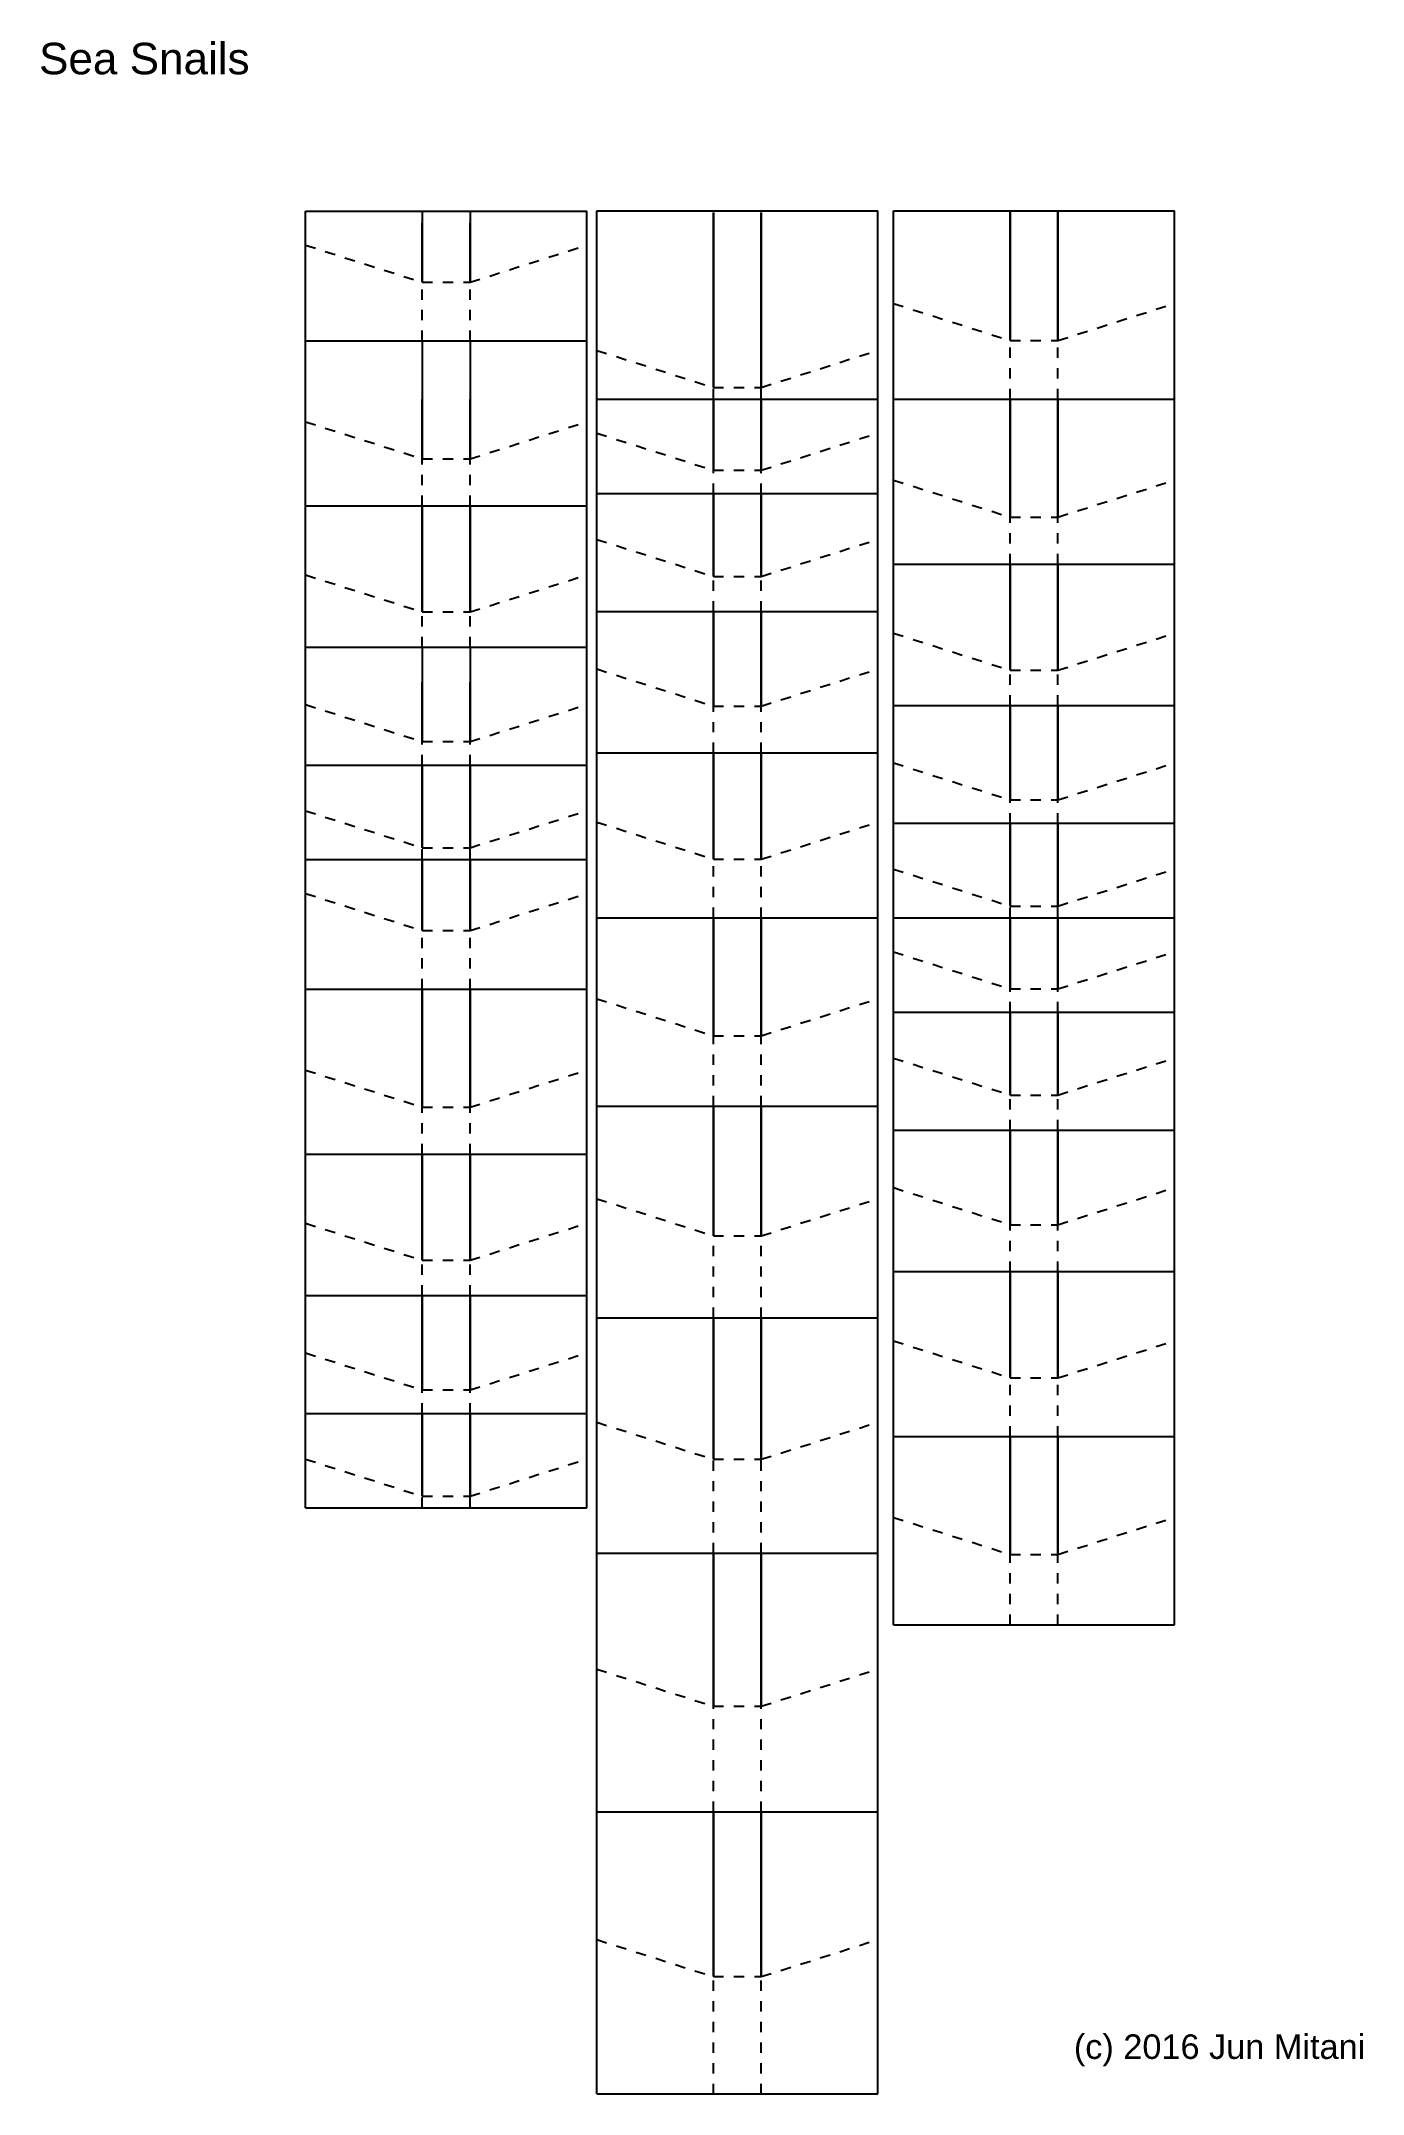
# Model space of a CAD drawing. Extents: x 11 to 192, y -291 to -10.
import ezdxf

# ---------------------------------------------------------------- set-up
doc = ezdxf.new("R2010")
doc.units = 0
for name, pattern in [('AI-LINETYPE-1', [2.822222, 1.411111, -1.411111]), ('AI-LINETYPE-10', [2.822222, 1.411111, -1.411111]), ('AI-LINETYPE-100', [2.822222, 1.411111, -1.411111]), ('AI-LINETYPE-101', [2.822222, 1.411111, -1.411111]), ('AI-LINETYPE-102', [2.822222, 1.411111, -1.411111]), ('AI-LINETYPE-103', [2.822222, 1.411111, -1.411111]), ('AI-LINETYPE-104', [2.822222, 1.411111, -1.411111]), ('AI-LINETYPE-105', [2.822222, 1.411111, -1.411111]), ('AI-LINETYPE-106', [2.822222, 1.411111, -1.411111]), ('AI-LINETYPE-107', [2.822222, 1.411111, -1.411111]), ('AI-LINETYPE-108', [2.822222, 1.411111, -1.411111]), ('AI-LINETYPE-109', [2.822222, 1.411111, -1.411111]), ('AI-LINETYPE-11', [2.822222, 1.411111, -1.411111]), ('AI-LINETYPE-110', [2.822222, 1.411111, -1.411111]), ('AI-LINETYPE-111', [2.822222, 1.411111, -1.411111]), ('AI-LINETYPE-112', [2.822222, 1.411111, -1.411111]), ('AI-LINETYPE-113', [2.822222, 1.411111, -1.411111]), ('AI-LINETYPE-114', [2.822222, 1.411111, -1.411111]), ('AI-LINETYPE-115', [2.822222, 1.411111, -1.411111]), ('AI-LINETYPE-116', [2.822222, 1.411111, -1.411111]), ('AI-LINETYPE-117', [2.822222, 1.411111, -1.411111]), ('AI-LINETYPE-118', [2.822222, 1.411111, -1.411111]), ('AI-LINETYPE-119', [2.822222, 1.411111, -1.411111]), ('AI-LINETYPE-12', [2.822222, 1.411111, -1.411111]), ('AI-LINETYPE-120', [2.822222, 1.411111, -1.411111]), ('AI-LINETYPE-121', [2.822222, 1.411111, -1.411111]), ('AI-LINETYPE-122', [2.822222, 1.411111, -1.411111]), ('AI-LINETYPE-123', [2.822222, 1.411111, -1.411111]), ('AI-LINETYPE-124', [2.822222, 1.411111, -1.411111]), ('AI-LINETYPE-125', [2.822222, 1.411111, -1.411111]), ('AI-LINETYPE-126', [2.822222, 1.411111, -1.411111]), ('AI-LINETYPE-127', [2.822222, 1.411111, -1.411111]), ('AI-LINETYPE-128', [2.822222, 1.411111, -1.411111]), ('AI-LINETYPE-129', [2.822222, 1.411111, -1.411111]), ('AI-LINETYPE-13', [2.822222, 1.411111, -1.411111]), ('AI-LINETYPE-130', [2.822222, 1.411111, -1.411111]), ('AI-LINETYPE-131', [2.822222, 1.411111, -1.411111]), ('AI-LINETYPE-132', [2.822222, 1.411111, -1.411111]), ('AI-LINETYPE-133', [2.822222, 1.411111, -1.411111]), ('AI-LINETYPE-134', [2.822222, 1.411111, -1.411111]), ('AI-LINETYPE-135', [2.822222, 1.411111, -1.411111]), ('AI-LINETYPE-136', [2.822222, 1.411111, -1.411111]), ('AI-LINETYPE-137', [2.822222, 1.411111, -1.411111]), ('AI-LINETYPE-138', [2.822222, 1.411111, -1.411111]), ('AI-LINETYPE-139', [2.822222, 1.411111, -1.411111]), ('AI-LINETYPE-14', [2.822222, 1.411111, -1.411111]), ('AI-LINETYPE-140', [2.822222, 1.411111, -1.411111]), ('AI-LINETYPE-141', [2.822222, 1.411111, -1.411111]), ('AI-LINETYPE-142', [2.822222, 1.411111, -1.411111]), ('AI-LINETYPE-143', [2.822222, 1.411111, -1.411111]), ('AI-LINETYPE-144', [2.822222, 1.411111, -1.411111]), ('AI-LINETYPE-145', [2.822222, 1.411111, -1.411111]), ('AI-LINETYPE-146', [2.822222, 1.411111, -1.411111]), ('AI-LINETYPE-147', [2.822222, 1.411111, -1.411111]), ('AI-LINETYPE-148', [2.822222, 1.411111, -1.411111]), ('AI-LINETYPE-149', [2.822222, 1.411111, -1.411111]), ('AI-LINETYPE-15', [2.822222, 1.411111, -1.411111]), ('AI-LINETYPE-150', [2.822222, 1.411111, -1.411111]), ('AI-LINETYPE-16', [2.822222, 1.411111, -1.411111]), ('AI-LINETYPE-17', [2.822222, 1.411111, -1.411111]), ('AI-LINETYPE-18', [2.822222, 1.411111, -1.411111]), ('AI-LINETYPE-19', [2.822222, 1.411111, -1.411111]), ('AI-LINETYPE-2', [2.822222, 1.411111, -1.411111]), ('AI-LINETYPE-20', [2.822222, 1.411111, -1.411111]), ('AI-LINETYPE-21', [2.822222, 1.411111, -1.411111]), ('AI-LINETYPE-22', [2.822222, 1.411111, -1.411111]), ('AI-LINETYPE-23', [2.822222, 1.411111, -1.411111]), ('AI-LINETYPE-24', [2.822222, 1.411111, -1.411111]), ('AI-LINETYPE-25', [2.822222, 1.411111, -1.411111]), ('AI-LINETYPE-26', [2.822222, 1.411111, -1.411111]), ('AI-LINETYPE-27', [2.822222, 1.411111, -1.411111]), ('AI-LINETYPE-28', [2.822222, 1.411111, -1.411111]), ('AI-LINETYPE-29', [2.822222, 1.411111, -1.411111]), ('AI-LINETYPE-3', [2.822222, 1.411111, -1.411111]), ('AI-LINETYPE-30', [2.822222, 1.411111, -1.411111]), ('AI-LINETYPE-31', [2.822222, 1.411111, -1.411111]), ('AI-LINETYPE-32', [2.822222, 1.411111, -1.411111]), ('AI-LINETYPE-33', [2.822222, 1.411111, -1.411111]), ('AI-LINETYPE-34', [2.822222, 1.411111, -1.411111]), ('AI-LINETYPE-35', [2.822222, 1.411111, -1.411111]), ('AI-LINETYPE-36', [2.822222, 1.411111, -1.411111]), ('AI-LINETYPE-37', [2.822222, 1.411111, -1.411111]), ('AI-LINETYPE-38', [2.822222, 1.411111, -1.411111]), ('AI-LINETYPE-39', [2.822222, 1.411111, -1.411111]), ('AI-LINETYPE-4', [2.822222, 1.411111, -1.411111]), ('AI-LINETYPE-40', [2.822222, 1.411111, -1.411111]), ('AI-LINETYPE-41', [2.822222, 1.411111, -1.411111]), ('AI-LINETYPE-42', [2.822222, 1.411111, -1.411111]), ('AI-LINETYPE-43', [2.822222, 1.411111, -1.411111]), ('AI-LINETYPE-44', [2.822222, 1.411111, -1.411111]), ('AI-LINETYPE-45', [2.822222, 1.411111, -1.411111]), ('AI-LINETYPE-46', [2.822222, 1.411111, -1.411111]), ('AI-LINETYPE-47', [2.822222, 1.411111, -1.411111]), ('AI-LINETYPE-48', [2.822222, 1.411111, -1.411111]), ('AI-LINETYPE-49', [2.822222, 1.411111, -1.411111]), ('AI-LINETYPE-5', [2.822222, 1.411111, -1.411111]), ('AI-LINETYPE-50', [2.822222, 1.411111, -1.411111]), ('AI-LINETYPE-51', [2.822222, 1.411111, -1.411111]), ('AI-LINETYPE-52', [2.822222, 1.411111, -1.411111]), ('AI-LINETYPE-53', [2.822222, 1.411111, -1.411111]), ('AI-LINETYPE-54', [2.822222, 1.411111, -1.411111]), ('AI-LINETYPE-55', [2.822222, 1.411111, -1.411111]), ('AI-LINETYPE-56', [2.822222, 1.411111, -1.411111]), ('AI-LINETYPE-57', [2.822222, 1.411111, -1.411111]), ('AI-LINETYPE-58', [2.822222, 1.411111, -1.411111]), ('AI-LINETYPE-59', [2.822222, 1.411111, -1.411111]), ('AI-LINETYPE-6', [2.822222, 1.411111, -1.411111]), ('AI-LINETYPE-60', [2.822222, 1.411111, -1.411111]), ('AI-LINETYPE-61', [2.822222, 1.411111, -1.411111]), ('AI-LINETYPE-62', [2.822222, 1.411111, -1.411111]), ('AI-LINETYPE-63', [2.822222, 1.411111, -1.411111]), ('AI-LINETYPE-64', [2.822222, 1.411111, -1.411111]), ('AI-LINETYPE-65', [2.822222, 1.411111, -1.411111]), ('AI-LINETYPE-66', [2.822222, 1.411111, -1.411111]), ('AI-LINETYPE-67', [2.822222, 1.411111, -1.411111]), ('AI-LINETYPE-68', [2.822222, 1.411111, -1.411111]), ('AI-LINETYPE-69', [2.822222, 1.411111, -1.411111]), ('AI-LINETYPE-7', [2.822222, 1.411111, -1.411111]), ('AI-LINETYPE-70', [2.822222, 1.411111, -1.411111]), ('AI-LINETYPE-71', [2.822222, 1.411111, -1.411111]), ('AI-LINETYPE-72', [2.822222, 1.411111, -1.411111]), ('AI-LINETYPE-73', [2.822222, 1.411111, -1.411111]), ('AI-LINETYPE-74', [2.822222, 1.411111, -1.411111]), ('AI-LINETYPE-75', [2.822222, 1.411111, -1.411111]), ('AI-LINETYPE-76', [2.822222, 1.411111, -1.411111]), ('AI-LINETYPE-77', [2.822222, 1.411111, -1.411111]), ('AI-LINETYPE-78', [2.822222, 1.411111, -1.411111]), ('AI-LINETYPE-79', [2.822222, 1.411111, -1.411111]), ('AI-LINETYPE-8', [2.822222, 1.411111, -1.411111]), ('AI-LINETYPE-80', [2.822222, 1.411111, -1.411111]), ('AI-LINETYPE-81', [2.822222, 1.411111, -1.411111]), ('AI-LINETYPE-82', [2.822222, 1.411111, -1.411111]), ('AI-LINETYPE-83', [2.822222, 1.411111, -1.411111]), ('AI-LINETYPE-84', [2.822222, 1.411111, -1.411111]), ('AI-LINETYPE-85', [2.822222, 1.411111, -1.411111]), ('AI-LINETYPE-86', [2.822222, 1.411111, -1.411111]), ('AI-LINETYPE-87', [2.822222, 1.411111, -1.411111]), ('AI-LINETYPE-88', [2.822222, 1.411111, -1.411111]), ('AI-LINETYPE-89', [2.822222, 1.411111, -1.411111]), ('AI-LINETYPE-9', [2.822222, 1.411111, -1.411111]), ('AI-LINETYPE-90', [2.822222, 1.411111, -1.411111]), ('AI-LINETYPE-91', [2.822222, 1.411111, -1.411111]), ('AI-LINETYPE-92', [2.822222, 1.411111, -1.411111]), ('AI-LINETYPE-93', [2.822222, 1.411111, -1.411111]), ('AI-LINETYPE-94', [2.822222, 1.411111, -1.411111]), ('AI-LINETYPE-95', [2.822222, 1.411111, -1.411111]), ('AI-LINETYPE-96', [2.822222, 1.411111, -1.411111]), ('AI-LINETYPE-97', [2.822222, 1.411111, -1.411111]), ('AI-LINETYPE-98', [2.822222, 1.411111, -1.411111]), ('AI-LINETYPE-99', [2.822222, 1.411111, -1.411111])]:
    doc.linetypes.add(name, pattern=pattern)
for name, color, linetype in [('CUTLINE', 7, 'CONTINUOUS'), ('MOUNTAINLINE', 7, 'CONTINUOUS'), ('TEXT', 7, 'CONTINUOUS'), ('VALLEYLINE', 7, 'CONTINUOUS')]:
    doc.layers.add(name, color=color, linetype=linetype)

msp = doc.modelspace()

# ---------------------------------------------------------------- texts
at = {"layer": 'TEXT', "color": 7, "attachment_point": 7}
for s, insert, char_height in [('\\fArial|b0|i0|c0|p34;\\W1;Sea Snails', (10.83, -14.86), 4.318), ('\\fArial|b0|i0|c0|p34;\\W1;(c) 2016 Jun Mitani', (152.51, -287.61), 3.3584)]:
    msp.add_mtext(s, dxfattribs=dict(at, insert=insert, char_height=char_height))

# ---------------------------------------------------------------- blocks, each defined once
blk = doc.blocks.new('BLOCK_2')
at = {"layer": 'CUTLINE', "color": 29}
blk.add_lwpolyline([(87.19, -291.4), (87.19, -33.5)], dxfattribs=at)
blk = doc.blocks.new('BLOCK_3')
at = {"layer": 'CUTLINE', "color": 29}
blk.add_lwpolyline([(125.67, -291.4), (125.67, -33.5)], dxfattribs=at)
blk = doc.blocks.new('BLOCK_4')
at = {"layer": 'CUTLINE', "color": 29}
blk.add_lwpolyline([(87.19, -33.5), (125.67, -33.5)], dxfattribs=at)
blk = doc.blocks.new('BLOCK_5')
at = {"layer": 'CUTLINE', "color": 29}
blk.add_lwpolyline([(87.19, -291.4), (125.67, -291.4)], dxfattribs=at)
blk = doc.blocks.new('BLOCK_6')
at = {"layer": 'CUTLINE', "color": 29}
blk.add_lwpolyline([(127.81, -227.14), (127.81, -33.5)], dxfattribs=at)
blk = doc.blocks.new('BLOCK_7')
at = {"layer": 'CUTLINE', "color": 29}
blk.add_lwpolyline([(166.29, -227.14), (166.29, -33.5)], dxfattribs=at)
blk = doc.blocks.new('BLOCK_8')
at = {"layer": 'CUTLINE', "color": 29}
blk.add_lwpolyline([(127.81, -227.14), (166.29, -227.14)], dxfattribs=at)
blk = doc.blocks.new('BLOCK_9')
at = {"layer": 'CUTLINE', "color": 29}
blk.add_lwpolyline([(127.81, -33.5), (166.29, -33.5)], dxfattribs=at)
blk = doc.blocks.new('BLOCK_10')
at = {"layer": 'CUTLINE', "color": 29}
blk.add_lwpolyline([(47.33, -211.13), (47.33, -33.55)], dxfattribs=at)
blk = doc.blocks.new('BLOCK_11')
at = {"layer": 'CUTLINE', "color": 29}
blk.add_lwpolyline([(85.81, -211.13), (85.81, -33.55)], dxfattribs=at)
blk = doc.blocks.new('BLOCK_12')
at = {"layer": 'CUTLINE', "color": 29}
blk.add_lwpolyline([(47.33, -33.55), (85.81, -33.55)], dxfattribs=at)
blk = doc.blocks.new('BLOCK_13')
at = {"layer": 'CUTLINE', "color": 29}
blk.add_lwpolyline([(47.33, -211.13), (85.81, -211.13)], dxfattribs=at)
blk = doc.blocks.new('BLOCK_14')
at = {"layer": 'VALLEYLINE', "color": 29}
blk.add_lwpolyline([(87.19, -59.29), (125.67, -59.29)], dxfattribs=at)
blk = doc.blocks.new('BLOCK_15')
at = {"layer": 'VALLEYLINE', "color": 29}
blk.add_lwpolyline([(103.15, -57.68), (103.15, -33.72)], dxfattribs=at)
blk = doc.blocks.new('BLOCK_16')
at = {"layer": 'VALLEYLINE', "color": 29}
blk.add_lwpolyline([(109.71, -57.68), (109.71, -33.72)], dxfattribs=at)
blk = doc.blocks.new('BLOCK_17')
at = {"layer": 'VALLEYLINE', "color": 29}
blk.add_lwpolyline([(103.15, -33.72), (103.15, -57.68)], dxfattribs=at)
blk = doc.blocks.new('BLOCK_18')
at = {"layer": 'VALLEYLINE', "color": 29}
blk.add_lwpolyline([(109.71, -33.72), (109.71, -57.68)], dxfattribs=at)
blk = doc.blocks.new('BLOCK_19')
at = {"layer": 'VALLEYLINE', "color": 29}
blk.add_lwpolyline([(103.15, -69.02), (103.15, -59.26)], dxfattribs=at)
blk = doc.blocks.new('BLOCK_20')
at = {"layer": 'VALLEYLINE', "color": 29}
blk.add_lwpolyline([(109.71, -69.02), (109.71, -59.26)], dxfattribs=at)
blk = doc.blocks.new('BLOCK_21')
at = {"layer": 'VALLEYLINE', "color": 29}
blk.add_lwpolyline([(103.15, -59.26), (103.15, -69.02)], dxfattribs=at)
blk = doc.blocks.new('BLOCK_22')
at = {"layer": 'VALLEYLINE', "color": 29}
blk.add_lwpolyline([(109.71, -59.26), (109.71, -69.02)], dxfattribs=at)
blk = doc.blocks.new('BLOCK_23')
at = {"layer": 'VALLEYLINE', "color": 29}
blk.add_lwpolyline([(87.19, -72.23), (125.67, -72.23)], dxfattribs=at)
blk = doc.blocks.new('BLOCK_24')
at = {"layer": 'VALLEYLINE', "color": 29}
blk.add_lwpolyline([(103.15, -83.56), (103.15, -72.32)], dxfattribs=at)
blk = doc.blocks.new('BLOCK_25')
at = {"layer": 'VALLEYLINE', "color": 29}
blk.add_lwpolyline([(109.71, -83.56), (109.71, -72.32)], dxfattribs=at)
blk = doc.blocks.new('BLOCK_26')
at = {"layer": 'VALLEYLINE', "color": 29}
blk.add_lwpolyline([(103.15, -72.32), (103.15, -83.56)], dxfattribs=at)
blk = doc.blocks.new('BLOCK_27')
at = {"layer": 'VALLEYLINE', "color": 29}
blk.add_lwpolyline([(109.71, -72.32), (109.71, -83.56)], dxfattribs=at)
blk = doc.blocks.new('BLOCK_28')
at = {"layer": 'VALLEYLINE', "color": 29}
blk.add_lwpolyline([(87.19, -88.38), (125.67, -88.38)], dxfattribs=at)
blk = doc.blocks.new('BLOCK_29')
at = {"layer": 'VALLEYLINE', "color": 29}
blk.add_lwpolyline([(103.15, -101.32), (103.15, -88.28)], dxfattribs=at)
blk = doc.blocks.new('BLOCK_30')
at = {"layer": 'VALLEYLINE', "color": 29}
blk.add_lwpolyline([(109.71, -101.32), (109.71, -88.28)], dxfattribs=at)
blk = doc.blocks.new('BLOCK_31')
at = {"layer": 'VALLEYLINE', "color": 29}
blk.add_lwpolyline([(103.15, -88.28), (103.15, -101.32)], dxfattribs=at)
blk = doc.blocks.new('BLOCK_32')
at = {"layer": 'VALLEYLINE', "color": 29}
blk.add_lwpolyline([(109.71, -88.28), (109.71, -101.32)], dxfattribs=at)
blk = doc.blocks.new('BLOCK_33')
at = {"layer": 'VALLEYLINE', "color": 29}
blk.add_lwpolyline([(87.19, -107.74), (125.67, -107.74)], dxfattribs=at)
blk = doc.blocks.new('BLOCK_34')
at = {"layer": 'VALLEYLINE', "color": 29}
blk.add_lwpolyline([(103.15, -122.29), (103.15, -107.81)], dxfattribs=at)
blk = doc.blocks.new('BLOCK_35')
at = {"layer": 'VALLEYLINE', "color": 29}
blk.add_lwpolyline([(109.71, -122.29), (109.71, -107.81)], dxfattribs=at)
blk = doc.blocks.new('BLOCK_36')
at = {"layer": 'VALLEYLINE', "color": 29}
blk.add_lwpolyline([(103.15, -107.81), (103.15, -122.29)], dxfattribs=at)
blk = doc.blocks.new('BLOCK_37')
at = {"layer": 'VALLEYLINE', "color": 29}
blk.add_lwpolyline([(109.71, -107.81), (109.71, -122.29)], dxfattribs=at)
blk = doc.blocks.new('BLOCK_38')
at = {"layer": 'VALLEYLINE', "color": 29}
blk.add_lwpolyline([(87.19, -130.32), (125.67, -130.32)], dxfattribs=at)
blk = doc.blocks.new('BLOCK_39')
at = {"layer": 'VALLEYLINE', "color": 29}
blk.add_lwpolyline([(103.15, -146.47), (103.15, -130.33)], dxfattribs=at)
blk = doc.blocks.new('BLOCK_40')
at = {"layer": 'VALLEYLINE', "color": 29}
blk.add_lwpolyline([(109.71, -146.47), (109.71, -130.33)], dxfattribs=at)
blk = doc.blocks.new('BLOCK_41')
at = {"layer": 'VALLEYLINE', "color": 29}
blk.add_lwpolyline([(103.15, -130.33), (103.15, -146.47)], dxfattribs=at)
blk = doc.blocks.new('BLOCK_42')
at = {"layer": 'VALLEYLINE', "color": 29}
blk.add_lwpolyline([(109.71, -130.33), (109.71, -146.47)], dxfattribs=at)
blk = doc.blocks.new('BLOCK_43')
at = {"layer": 'VALLEYLINE', "color": 29}
blk.add_lwpolyline([(103.15, -173.87), (103.15, -156.22)], dxfattribs=at)
blk = doc.blocks.new('BLOCK_44')
at = {"layer": 'VALLEYLINE', "color": 29}
blk.add_lwpolyline([(109.71, -173.87), (109.71, -156.22)], dxfattribs=at)
blk = doc.blocks.new('BLOCK_45')
at = {"layer": 'VALLEYLINE', "color": 29}
blk.add_lwpolyline([(103.15, -156.22), (103.15, -173.87)], dxfattribs=at)
blk = doc.blocks.new('BLOCK_46')
at = {"layer": 'VALLEYLINE', "color": 29}
blk.add_lwpolyline([(109.71, -156.22), (109.71, -173.87)], dxfattribs=at)
blk = doc.blocks.new('BLOCK_47')
at = {"layer": 'VALLEYLINE', "color": 29}
blk.add_lwpolyline([(87.19, -185.11), (125.67, -185.11)], dxfattribs=at)
blk = doc.blocks.new('BLOCK_48')
at = {"layer": 'VALLEYLINE', "color": 29}
blk.add_lwpolyline([(103.15, -204.48), (103.15, -185.17)], dxfattribs=at)
blk = doc.blocks.new('BLOCK_49')
at = {"layer": 'VALLEYLINE', "color": 29}
blk.add_lwpolyline([(109.71, -204.48), (109.71, -185.17)], dxfattribs=at)
blk = doc.blocks.new('BLOCK_50')
at = {"layer": 'VALLEYLINE', "color": 29}
blk.add_lwpolyline([(103.15, -185.17), (103.15, -204.48)], dxfattribs=at)
blk = doc.blocks.new('BLOCK_51')
at = {"layer": 'VALLEYLINE', "color": 29}
blk.add_lwpolyline([(109.71, -185.17), (109.71, -204.48)], dxfattribs=at)
blk = doc.blocks.new('BLOCK_52')
at = {"layer": 'VALLEYLINE', "color": 29}
blk.add_lwpolyline([(87.19, -217.33), (125.67, -217.33)], dxfattribs=at)
blk = doc.blocks.new('BLOCK_53')
at = {"layer": 'VALLEYLINE', "color": 29}
blk.add_lwpolyline([(103.15, -238.3), (103.15, -217.24)], dxfattribs=at)
blk = doc.blocks.new('BLOCK_54')
at = {"layer": 'VALLEYLINE', "color": 29}
blk.add_lwpolyline([(109.71, -238.3), (109.71, -217.24)], dxfattribs=at)
blk = doc.blocks.new('BLOCK_55')
at = {"layer": 'VALLEYLINE', "color": 29}
blk.add_lwpolyline([(103.15, -217.24), (103.15, -238.3)], dxfattribs=at)
blk = doc.blocks.new('BLOCK_56')
at = {"layer": 'VALLEYLINE', "color": 29}
blk.add_lwpolyline([(109.71, -217.24), (109.71, -238.3)], dxfattribs=at)
blk = doc.blocks.new('BLOCK_57')
at = {"layer": 'VALLEYLINE', "color": 29}
blk.add_lwpolyline([(87.19, -252.75), (125.67, -252.75)], dxfattribs=at)
blk = doc.blocks.new('BLOCK_58')
at = {"layer": 'VALLEYLINE', "color": 29}
blk.add_lwpolyline([(103.15, -275.33), (103.15, -252.79)], dxfattribs=at)
blk = doc.blocks.new('BLOCK_59')
at = {"layer": 'VALLEYLINE', "color": 29}
blk.add_lwpolyline([(109.71, -275.33), (109.71, -252.79)], dxfattribs=at)
blk = doc.blocks.new('BLOCK_60')
at = {"layer": 'VALLEYLINE', "color": 29}
blk.add_lwpolyline([(103.15, -252.79), (103.15, -275.33)], dxfattribs=at)
blk = doc.blocks.new('BLOCK_61')
at = {"layer": 'VALLEYLINE', "color": 29}
blk.add_lwpolyline([(109.71, -252.79), (109.71, -275.33)], dxfattribs=at)
blk = doc.blocks.new('BLOCK_62')
at = {"layer": 'VALLEYLINE', "color": 29}
blk.add_lwpolyline([(87.19, -156.11), (125.67, -156.11)], dxfattribs=at)
blk = doc.blocks.new('BLOCK_63')
at = {"layer": 'VALLEYLINE', "color": 29}
blk.add_lwpolyline([(127.81, -130.32), (166.29, -130.32)], dxfattribs=at)
blk = doc.blocks.new('BLOCK_64')
at = {"layer": 'VALLEYLINE', "color": 29}
blk.add_lwpolyline([(143.77, -140.05), (143.77, -130.21)], dxfattribs=at)
blk = doc.blocks.new('BLOCK_65')
at = {"layer": 'VALLEYLINE', "color": 29}
blk.add_lwpolyline([(150.33, -140.05), (150.33, -130.21)], dxfattribs=at)
blk = doc.blocks.new('BLOCK_66')
at = {"layer": 'VALLEYLINE', "color": 29}
blk.add_lwpolyline([(143.77, -130.21), (143.77, -140.05)], dxfattribs=at)
blk = doc.blocks.new('BLOCK_67')
at = {"layer": 'VALLEYLINE', "color": 29}
blk.add_lwpolyline([(150.33, -130.21), (150.33, -140.05)], dxfattribs=at)
blk = doc.blocks.new('BLOCK_68')
at = {"layer": 'VALLEYLINE', "color": 29}
blk.add_lwpolyline([(127.81, -143.26), (166.29, -143.26)], dxfattribs=at)
blk = doc.blocks.new('BLOCK_69')
at = {"layer": 'VALLEYLINE', "color": 29}
blk.add_lwpolyline([(143.77, -154.59), (143.77, -143.26)], dxfattribs=at)
blk = doc.blocks.new('BLOCK_70')
at = {"layer": 'VALLEYLINE', "color": 29}
blk.add_lwpolyline([(150.33, -154.59), (150.33, -143.26)], dxfattribs=at)
blk = doc.blocks.new('BLOCK_71')
at = {"layer": 'VALLEYLINE', "color": 29}
blk.add_lwpolyline([(143.77, -143.26), (143.77, -154.59)], dxfattribs=at)
blk = doc.blocks.new('BLOCK_72')
at = {"layer": 'VALLEYLINE', "color": 29}
blk.add_lwpolyline([(150.33, -143.26), (150.33, -154.59)], dxfattribs=at)
blk = doc.blocks.new('BLOCK_73')
at = {"layer": 'VALLEYLINE', "color": 29}
blk.add_lwpolyline([(127.81, -159.41), (166.29, -159.41)], dxfattribs=at)
blk = doc.blocks.new('BLOCK_74')
at = {"layer": 'VALLEYLINE', "color": 29}
blk.add_lwpolyline([(143.77, -172.35), (143.77, -159.45)], dxfattribs=at)
blk = doc.blocks.new('BLOCK_75')
at = {"layer": 'VALLEYLINE', "color": 29}
blk.add_lwpolyline([(150.33, -172.35), (150.33, -159.45)], dxfattribs=at)
blk = doc.blocks.new('BLOCK_76')
at = {"layer": 'VALLEYLINE', "color": 29}
blk.add_lwpolyline([(143.77, -159.45), (143.77, -172.35)], dxfattribs=at)
blk = doc.blocks.new('BLOCK_77')
at = {"layer": 'VALLEYLINE', "color": 29}
blk.add_lwpolyline([(150.33, -159.45), (150.33, -172.35)], dxfattribs=at)
blk = doc.blocks.new('BLOCK_78')
at = {"layer": 'VALLEYLINE', "color": 29}
blk.add_lwpolyline([(127.81, -178.78), (166.29, -178.78)], dxfattribs=at)
blk = doc.blocks.new('BLOCK_79')
at = {"layer": 'VALLEYLINE', "color": 29}
blk.add_lwpolyline([(143.77, -193.32), (143.77, -178.66)], dxfattribs=at)
blk = doc.blocks.new('BLOCK_80')
at = {"layer": 'VALLEYLINE', "color": 29}
blk.add_lwpolyline([(150.33, -193.32), (150.33, -178.66)], dxfattribs=at)
blk = doc.blocks.new('BLOCK_81')
at = {"layer": 'VALLEYLINE', "color": 29}
blk.add_lwpolyline([(143.77, -178.66), (143.77, -193.32)], dxfattribs=at)
blk = doc.blocks.new('BLOCK_82')
at = {"layer": 'VALLEYLINE', "color": 29}
blk.add_lwpolyline([(150.33, -178.66), (150.33, -193.32)], dxfattribs=at)
blk = doc.blocks.new('BLOCK_83')
at = {"layer": 'VALLEYLINE', "color": 29}
blk.add_lwpolyline([(127.81, -201.35), (166.29, -201.35)], dxfattribs=at)
blk = doc.blocks.new('BLOCK_84')
at = {"layer": 'VALLEYLINE', "color": 29}
blk.add_lwpolyline([(127.81, -59.29), (166.29, -59.29)], dxfattribs=at)
blk = doc.blocks.new('BLOCK_85')
at = {"layer": 'VALLEYLINE', "color": 29}
blk.add_lwpolyline([(143.77, -217.5), (143.77, -201.52)], dxfattribs=at)
blk = doc.blocks.new('BLOCK_86')
at = {"layer": 'VALLEYLINE', "color": 29}
blk.add_lwpolyline([(150.33, -217.5), (150.33, -201.52)], dxfattribs=at)
blk = doc.blocks.new('BLOCK_87')
at = {"layer": 'VALLEYLINE', "color": 29}
blk.add_lwpolyline([(143.77, -201.52), (143.77, -217.5)], dxfattribs=at)
blk = doc.blocks.new('BLOCK_88')
at = {"layer": 'VALLEYLINE', "color": 29}
blk.add_lwpolyline([(150.33, -201.52), (150.33, -217.5)], dxfattribs=at)
blk = doc.blocks.new('BLOCK_89')
at = {"layer": 'VALLEYLINE', "color": 29}
blk.add_lwpolyline([(127.81, -81.87), (166.29, -81.87)], dxfattribs=at)
blk = doc.blocks.new('BLOCK_90')
at = {"layer": 'VALLEYLINE', "color": 29}
blk.add_lwpolyline([(143.77, -96.41), (143.77, -81.9)], dxfattribs=at)
blk = doc.blocks.new('BLOCK_91')
at = {"layer": 'VALLEYLINE', "color": 29}
blk.add_lwpolyline([(150.33, -96.41), (150.33, -81.9)], dxfattribs=at)
blk = doc.blocks.new('BLOCK_92')
at = {"layer": 'VALLEYLINE', "color": 29}
blk.add_lwpolyline([(143.77, -81.9), (143.77, -96.41)], dxfattribs=at)
blk = doc.blocks.new('BLOCK_93')
at = {"layer": 'VALLEYLINE', "color": 29}
blk.add_lwpolyline([(150.33, -81.9), (150.33, -96.41)], dxfattribs=at)
blk = doc.blocks.new('BLOCK_94')
at = {"layer": 'VALLEYLINE', "color": 29}
blk.add_lwpolyline([(127.81, -101.23), (166.29, -101.23)], dxfattribs=at)
blk = doc.blocks.new('BLOCK_95')
at = {"layer": 'VALLEYLINE', "color": 29}
blk.add_lwpolyline([(143.77, -114.17), (143.77, -101.15)], dxfattribs=at)
blk = doc.blocks.new('BLOCK_96')
at = {"layer": 'VALLEYLINE', "color": 29}
blk.add_lwpolyline([(150.33, -114.17), (150.33, -101.15)], dxfattribs=at)
blk = doc.blocks.new('BLOCK_97')
at = {"layer": 'VALLEYLINE', "color": 29}
blk.add_lwpolyline([(143.77, -101.15), (143.77, -114.17)], dxfattribs=at)
blk = doc.blocks.new('BLOCK_98')
at = {"layer": 'VALLEYLINE', "color": 29}
blk.add_lwpolyline([(150.33, -101.15), (150.33, -114.17)], dxfattribs=at)
blk = doc.blocks.new('BLOCK_99')
at = {"layer": 'VALLEYLINE', "color": 29}
blk.add_lwpolyline([(127.81, -117.38), (166.29, -117.38)], dxfattribs=at)
blk = doc.blocks.new('BLOCK_100')
at = {"layer": 'VALLEYLINE', "color": 29}
blk.add_lwpolyline([(143.77, -128.72), (143.77, -117.25)], dxfattribs=at)
blk = doc.blocks.new('BLOCK_101')
at = {"layer": 'VALLEYLINE', "color": 29}
blk.add_lwpolyline([(150.33, -128.72), (150.33, -117.25)], dxfattribs=at)
blk = doc.blocks.new('BLOCK_102')
at = {"layer": 'VALLEYLINE', "color": 29}
blk.add_lwpolyline([(143.77, -117.25), (143.77, -128.72)], dxfattribs=at)
blk = doc.blocks.new('BLOCK_103')
at = {"layer": 'VALLEYLINE', "color": 29}
blk.add_lwpolyline([(150.33, -117.25), (150.33, -128.72)], dxfattribs=at)
blk = doc.blocks.new('BLOCK_104')
at = {"layer": 'VALLEYLINE', "color": 29}
blk.add_lwpolyline([(143.77, -51.26), (143.77, -33.66)], dxfattribs=at)
blk = doc.blocks.new('BLOCK_105')
at = {"layer": 'VALLEYLINE', "color": 29}
blk.add_lwpolyline([(150.33, -51.26), (150.33, -33.66)], dxfattribs=at)
blk = doc.blocks.new('BLOCK_106')
at = {"layer": 'VALLEYLINE', "color": 29}
blk.add_lwpolyline([(143.77, -33.66), (143.77, -51.26)], dxfattribs=at)
blk = doc.blocks.new('BLOCK_107')
at = {"layer": 'VALLEYLINE', "color": 29}
blk.add_lwpolyline([(150.33, -33.66), (150.33, -51.26)], dxfattribs=at)
blk = doc.blocks.new('BLOCK_108')
at = {"layer": 'VALLEYLINE', "color": 29}
blk.add_lwpolyline([(143.77, -75.44), (143.77, -59.23)], dxfattribs=at)
blk = doc.blocks.new('BLOCK_109')
at = {"layer": 'VALLEYLINE', "color": 29}
blk.add_lwpolyline([(150.33, -75.44), (150.33, -59.23)], dxfattribs=at)
blk = doc.blocks.new('BLOCK_110')
at = {"layer": 'VALLEYLINE', "color": 29}
blk.add_lwpolyline([(143.77, -59.23), (143.77, -75.44)], dxfattribs=at)
blk = doc.blocks.new('BLOCK_111')
at = {"layer": 'VALLEYLINE', "color": 29}
blk.add_lwpolyline([(150.33, -59.23), (150.33, -75.44)], dxfattribs=at)
blk = doc.blocks.new('BLOCK_112')
at = {"layer": 'VALLEYLINE', "color": 29}
blk.add_lwpolyline([(47.33, -122.34), (85.81, -122.34)], dxfattribs=at)
blk = doc.blocks.new('BLOCK_113')
at = {"layer": 'VALLEYLINE', "color": 29}
blk.add_lwpolyline([(63.29, -132.07), (63.29, -122.47)], dxfattribs=at)
blk = doc.blocks.new('BLOCK_114')
at = {"layer": 'VALLEYLINE', "color": 29}
blk.add_lwpolyline([(69.85, -132.07), (69.85, -122.47)], dxfattribs=at)
blk = doc.blocks.new('BLOCK_115')
at = {"layer": 'VALLEYLINE', "color": 29}
blk.add_lwpolyline([(63.29, -122.47), (63.29, -132.07)], dxfattribs=at)
blk = doc.blocks.new('BLOCK_116')
at = {"layer": 'VALLEYLINE', "color": 29}
blk.add_lwpolyline([(69.85, -122.47), (69.85, -132.07)], dxfattribs=at)
blk = doc.blocks.new('BLOCK_117')
at = {"layer": 'VALLEYLINE', "color": 29}
blk.add_lwpolyline([(47.33, -51.31), (85.81, -51.31)], dxfattribs=at)
blk = doc.blocks.new('BLOCK_118')
at = {"layer": 'VALLEYLINE', "color": 29}
blk.add_lwpolyline([(47.33, -73.89), (85.81, -73.89)], dxfattribs=at)
blk = doc.blocks.new('BLOCK_119')
at = {"layer": 'VALLEYLINE', "color": 29}
blk.add_lwpolyline([(63.29, -88.43), (63.29, -73.83)], dxfattribs=at)
blk = doc.blocks.new('BLOCK_120')
at = {"layer": 'VALLEYLINE', "color": 29}
blk.add_lwpolyline([(69.85, -88.43), (69.85, -73.83)], dxfattribs=at)
blk = doc.blocks.new('BLOCK_121')
at = {"layer": 'VALLEYLINE', "color": 29}
blk.add_lwpolyline([(63.29, -73.83), (63.29, -88.43)], dxfattribs=at)
blk = doc.blocks.new('BLOCK_122')
at = {"layer": 'VALLEYLINE', "color": 29}
blk.add_lwpolyline([(69.85, -73.83), (69.85, -88.43)], dxfattribs=at)
blk = doc.blocks.new('BLOCK_123')
at = {"layer": 'VALLEYLINE', "color": 29}
blk.add_lwpolyline([(47.33, -93.25), (85.81, -93.25)], dxfattribs=at)
blk = doc.blocks.new('BLOCK_124')
at = {"layer": 'VALLEYLINE', "color": 29}
blk.add_lwpolyline([(63.29, -106.19), (63.29, -98.07)], dxfattribs=at)
blk = doc.blocks.new('BLOCK_125')
at = {"layer": 'VALLEYLINE', "color": 29}
blk.add_lwpolyline([(69.85, -106.19), (69.85, -98.07)], dxfattribs=at)
blk = doc.blocks.new('BLOCK_126')
at = {"layer": 'VALLEYLINE', "color": 29}
blk.add_lwpolyline([(63.29, -93.26), (63.29, -106.19)], dxfattribs=at)
blk = doc.blocks.new('BLOCK_127')
at = {"layer": 'VALLEYLINE', "color": 29}
blk.add_lwpolyline([(69.85, -93.26), (69.85, -106.19)], dxfattribs=at)
blk = doc.blocks.new('BLOCK_128')
at = {"layer": 'VALLEYLINE', "color": 29}
blk.add_lwpolyline([(47.33, -109.4), (85.81, -109.4)], dxfattribs=at)
blk = doc.blocks.new('BLOCK_129')
at = {"layer": 'VALLEYLINE', "color": 29}
blk.add_lwpolyline([(63.29, -120.73), (63.29, -109.52)], dxfattribs=at)
blk = doc.blocks.new('BLOCK_130')
at = {"layer": 'VALLEYLINE', "color": 29}
blk.add_lwpolyline([(69.85, -120.73), (69.85, -109.52)], dxfattribs=at)
blk = doc.blocks.new('BLOCK_131')
at = {"layer": 'VALLEYLINE', "color": 29}
blk.add_lwpolyline([(63.29, -109.52), (63.29, -120.73)], dxfattribs=at)
blk = doc.blocks.new('BLOCK_132')
at = {"layer": 'VALLEYLINE', "color": 29}
blk.add_lwpolyline([(69.85, -109.52), (69.85, -120.73)], dxfattribs=at)
blk = doc.blocks.new('BLOCK_133')
at = {"layer": 'VALLEYLINE', "color": 29}
blk.add_lwpolyline([(63.29, -43.28), (63.29, -35.16)], dxfattribs=at)
blk = doc.blocks.new('BLOCK_134')
at = {"layer": 'VALLEYLINE', "color": 29}
blk.add_lwpolyline([(69.85, -43.28), (69.85, -35.16)], dxfattribs=at)
blk = doc.blocks.new('BLOCK_135')
at = {"layer": 'VALLEYLINE', "color": 29}
blk.add_lwpolyline([(63.29, -33.55), (63.29, -43.28)], dxfattribs=at)
blk = doc.blocks.new('BLOCK_136')
at = {"layer": 'VALLEYLINE', "color": 29}
blk.add_lwpolyline([(69.85, -33.55), (69.85, -43.28)], dxfattribs=at)
blk = doc.blocks.new('BLOCK_137')
at = {"layer": 'VALLEYLINE', "color": 29}
blk.add_lwpolyline([(63.29, -67.46), (63.29, -59.34)], dxfattribs=at)
blk = doc.blocks.new('BLOCK_138')
at = {"layer": 'VALLEYLINE', "color": 29}
blk.add_lwpolyline([(69.85, -67.46), (69.85, -59.34)], dxfattribs=at)
blk = doc.blocks.new('BLOCK_139')
at = {"layer": 'VALLEYLINE', "color": 29}
blk.add_lwpolyline([(63.29, -51.31), (63.29, -67.46)], dxfattribs=at)
blk = doc.blocks.new('BLOCK_140')
at = {"layer": 'VALLEYLINE', "color": 29}
blk.add_lwpolyline([(69.85, -51.31), (69.85, -67.46)], dxfattribs=at)
blk = doc.blocks.new('BLOCK_141')
at = {"layer": 'VALLEYLINE', "color": 29}
blk.add_lwpolyline([(47.33, -140.1), (85.81, -140.1)], dxfattribs=at)
blk = doc.blocks.new('BLOCK_142')
at = {"layer": 'VALLEYLINE', "color": 29}
blk.add_lwpolyline([(47.33, -162.68), (85.81, -162.68)], dxfattribs=at)
blk = doc.blocks.new('BLOCK_143')
at = {"layer": 'VALLEYLINE', "color": 29}
blk.add_lwpolyline([(63.29, -177.22), (63.29, -162.59)], dxfattribs=at)
blk = doc.blocks.new('BLOCK_144')
at = {"layer": 'VALLEYLINE', "color": 29}
blk.add_lwpolyline([(69.85, -177.22), (69.85, -162.59)], dxfattribs=at)
blk = doc.blocks.new('BLOCK_145')
at = {"layer": 'VALLEYLINE', "color": 29}
blk.add_lwpolyline([(63.29, -162.59), (63.29, -177.22)], dxfattribs=at)
blk = doc.blocks.new('BLOCK_146')
at = {"layer": 'VALLEYLINE', "color": 29}
blk.add_lwpolyline([(69.85, -162.59), (69.85, -177.22)], dxfattribs=at)
blk = doc.blocks.new('BLOCK_147')
at = {"layer": 'VALLEYLINE', "color": 29}
blk.add_lwpolyline([(47.33, -182.04), (85.81, -182.04)], dxfattribs=at)
blk = doc.blocks.new('BLOCK_148')
at = {"layer": 'VALLEYLINE', "color": 29}
blk.add_lwpolyline([(63.29, -194.98), (63.29, -182.1)], dxfattribs=at)
blk = doc.blocks.new('BLOCK_149')
at = {"layer": 'VALLEYLINE', "color": 29}
blk.add_lwpolyline([(69.85, -194.98), (69.85, -182.1)], dxfattribs=at)
blk = doc.blocks.new('BLOCK_150')
at = {"layer": 'VALLEYLINE', "color": 29}
blk.add_lwpolyline([(63.29, -182.1), (63.29, -194.98)], dxfattribs=at)
blk = doc.blocks.new('BLOCK_151')
at = {"layer": 'VALLEYLINE', "color": 29}
blk.add_lwpolyline([(69.85, -182.1), (69.85, -194.98)], dxfattribs=at)
blk = doc.blocks.new('BLOCK_152')
at = {"layer": 'VALLEYLINE', "color": 29}
blk.add_lwpolyline([(47.33, -198.19), (85.81, -198.19)], dxfattribs=at)
blk = doc.blocks.new('BLOCK_153')
at = {"layer": 'VALLEYLINE', "color": 29}
blk.add_lwpolyline([(63.29, -209.53), (63.29, -198.37)], dxfattribs=at)
blk = doc.blocks.new('BLOCK_154')
at = {"layer": 'VALLEYLINE', "color": 29}
blk.add_lwpolyline([(69.85, -209.53), (69.85, -198.37)], dxfattribs=at)
blk = doc.blocks.new('BLOCK_155')
at = {"layer": 'VALLEYLINE', "color": 29}
blk.add_lwpolyline([(63.29, -198.37), (63.29, -209.53)], dxfattribs=at)
blk = doc.blocks.new('BLOCK_156')
at = {"layer": 'VALLEYLINE', "color": 29}
blk.add_lwpolyline([(69.85, -198.37), (69.85, -209.53)], dxfattribs=at)
blk = doc.blocks.new('BLOCK_157')
at = {"layer": 'VALLEYLINE', "color": 29}
blk.add_lwpolyline([(63.29, -156.25), (63.29, -140.09)], dxfattribs=at)
blk = doc.blocks.new('BLOCK_158')
at = {"layer": 'VALLEYLINE', "color": 29}
blk.add_lwpolyline([(69.85, -156.25), (69.85, -140.09)], dxfattribs=at)
blk = doc.blocks.new('BLOCK_159')
at = {"layer": 'VALLEYLINE', "color": 29}
blk.add_lwpolyline([(63.29, -140.09), (63.29, -156.25)], dxfattribs=at)
blk = doc.blocks.new('BLOCK_160')
at = {"layer": 'VALLEYLINE', "color": 29}
blk.add_lwpolyline([(69.85, -140.09), (69.85, -156.25)], dxfattribs=at)
blk = doc.blocks.new('BLOCK_161')
at = {"layer": 'MOUNTAINLINE', "color": 29, "linetype": 'AI-LINETYPE-1'}
blk.add_lwpolyline([(87.19, -52.61), (103.15, -57.68)], dxfattribs=at)
blk = doc.blocks.new('BLOCK_162')
at = {"layer": 'MOUNTAINLINE', "color": 29, "linetype": 'AI-LINETYPE-2'}
blk.add_lwpolyline([(103.15, -57.68), (109.71, -57.68)], dxfattribs=at)
blk = doc.blocks.new('BLOCK_163')
at = {"layer": 'MOUNTAINLINE', "color": 29, "linetype": 'AI-LINETYPE-3'}
blk.add_lwpolyline([(109.71, -57.68), (125.67, -52.61)], dxfattribs=at)
blk = doc.blocks.new('BLOCK_164')
at = {"layer": 'MOUNTAINLINE', "color": 29, "linetype": 'AI-LINETYPE-4'}
blk.add_lwpolyline([(103.15, -59.29), (103.15, -57.68)], dxfattribs=at)
blk = doc.blocks.new('BLOCK_165')
at = {"layer": 'MOUNTAINLINE', "color": 29, "linetype": 'AI-LINETYPE-5'}
blk.add_lwpolyline([(109.71, -59.29), (109.71, -57.68)], dxfattribs=at)
blk = doc.blocks.new('BLOCK_166')
at = {"layer": 'MOUNTAINLINE', "color": 29, "linetype": 'AI-LINETYPE-6'}
blk.add_lwpolyline([(87.19, -63.94), (103.15, -69.02)], dxfattribs=at)
blk = doc.blocks.new('BLOCK_167')
at = {"layer": 'MOUNTAINLINE', "color": 29, "linetype": 'AI-LINETYPE-7'}
blk.add_lwpolyline([(103.15, -69.02), (109.71, -69.02)], dxfattribs=at)
blk = doc.blocks.new('BLOCK_168')
at = {"layer": 'MOUNTAINLINE', "color": 29, "linetype": 'AI-LINETYPE-8'}
blk.add_lwpolyline([(109.71, -69.02), (125.67, -63.94)], dxfattribs=at)
blk = doc.blocks.new('BLOCK_169')
at = {"layer": 'MOUNTAINLINE', "color": 29, "linetype": 'AI-LINETYPE-9'}
blk.add_lwpolyline([(103.15, -72.23), (103.15, -69.02)], dxfattribs=at)
blk = doc.blocks.new('BLOCK_170')
at = {"layer": 'MOUNTAINLINE', "color": 29, "linetype": 'AI-LINETYPE-10'}
blk.add_lwpolyline([(109.71, -72.23), (109.71, -69.02)], dxfattribs=at)
blk = doc.blocks.new('BLOCK_171')
at = {"layer": 'MOUNTAINLINE', "color": 29, "linetype": 'AI-LINETYPE-11'}
blk.add_lwpolyline([(87.19, -78.49), (103.15, -83.56)], dxfattribs=at)
blk = doc.blocks.new('BLOCK_172')
at = {"layer": 'MOUNTAINLINE', "color": 29, "linetype": 'AI-LINETYPE-12'}
blk.add_lwpolyline([(103.15, -83.56), (109.71, -83.56)], dxfattribs=at)
blk = doc.blocks.new('BLOCK_173')
at = {"layer": 'MOUNTAINLINE', "color": 29, "linetype": 'AI-LINETYPE-13'}
blk.add_lwpolyline([(109.71, -83.56), (125.67, -78.49)], dxfattribs=at)
blk = doc.blocks.new('BLOCK_174')
at = {"layer": 'MOUNTAINLINE', "color": 29, "linetype": 'AI-LINETYPE-14'}
blk.add_lwpolyline([(103.15, -88.38), (103.15, -83.56)], dxfattribs=at)
blk = doc.blocks.new('BLOCK_175')
at = {"layer": 'MOUNTAINLINE', "color": 29, "linetype": 'AI-LINETYPE-15'}
blk.add_lwpolyline([(109.71, -88.38), (109.71, -83.56)], dxfattribs=at)
blk = doc.blocks.new('BLOCK_176')
at = {"layer": 'MOUNTAINLINE', "color": 29, "linetype": 'AI-LINETYPE-16'}
blk.add_lwpolyline([(87.19, -96.24), (103.15, -101.32)], dxfattribs=at)
blk = doc.blocks.new('BLOCK_177')
at = {"layer": 'MOUNTAINLINE', "color": 29, "linetype": 'AI-LINETYPE-17'}
blk.add_lwpolyline([(103.15, -101.32), (109.71, -101.32)], dxfattribs=at)
blk = doc.blocks.new('BLOCK_178')
at = {"layer": 'MOUNTAINLINE', "color": 29, "linetype": 'AI-LINETYPE-18'}
blk.add_lwpolyline([(109.71, -101.32), (125.67, -96.24)], dxfattribs=at)
blk = doc.blocks.new('BLOCK_179')
at = {"layer": 'MOUNTAINLINE', "color": 29, "linetype": 'AI-LINETYPE-19'}
blk.add_lwpolyline([(103.15, -107.74), (103.15, -101.32)], dxfattribs=at)
blk = doc.blocks.new('BLOCK_180')
at = {"layer": 'MOUNTAINLINE', "color": 29, "linetype": 'AI-LINETYPE-20'}
blk.add_lwpolyline([(109.71, -107.74), (109.71, -101.32)], dxfattribs=at)
blk = doc.blocks.new('BLOCK_181')
at = {"layer": 'MOUNTAINLINE', "color": 29, "linetype": 'AI-LINETYPE-21'}
blk.add_lwpolyline([(87.19, -117.21), (103.15, -122.29)], dxfattribs=at)
blk = doc.blocks.new('BLOCK_182')
at = {"layer": 'MOUNTAINLINE', "color": 29, "linetype": 'AI-LINETYPE-22'}
blk.add_lwpolyline([(103.15, -122.29), (109.71, -122.29)], dxfattribs=at)
blk = doc.blocks.new('BLOCK_183')
at = {"layer": 'MOUNTAINLINE', "color": 29, "linetype": 'AI-LINETYPE-23'}
blk.add_lwpolyline([(109.71, -122.29), (125.67, -117.21)], dxfattribs=at)
blk = doc.blocks.new('BLOCK_184')
at = {"layer": 'MOUNTAINLINE', "color": 29, "linetype": 'AI-LINETYPE-24'}
blk.add_lwpolyline([(103.15, -130.32), (103.15, -122.29)], dxfattribs=at)
blk = doc.blocks.new('BLOCK_185')
at = {"layer": 'MOUNTAINLINE', "color": 29, "linetype": 'AI-LINETYPE-25'}
blk.add_lwpolyline([(109.71, -130.32), (109.71, -122.29)], dxfattribs=at)
blk = doc.blocks.new('BLOCK_186')
at = {"layer": 'MOUNTAINLINE', "color": 29, "linetype": 'AI-LINETYPE-26'}
blk.add_lwpolyline([(87.19, -141.4), (103.15, -146.47)], dxfattribs=at)
blk = doc.blocks.new('BLOCK_187')
at = {"layer": 'MOUNTAINLINE', "color": 29, "linetype": 'AI-LINETYPE-27'}
blk.add_lwpolyline([(103.15, -146.47), (109.71, -146.47)], dxfattribs=at)
blk = doc.blocks.new('BLOCK_188')
at = {"layer": 'MOUNTAINLINE', "color": 29, "linetype": 'AI-LINETYPE-28'}
blk.add_lwpolyline([(109.71, -146.47), (125.67, -141.4)], dxfattribs=at)
blk = doc.blocks.new('BLOCK_189')
at = {"layer": 'MOUNTAINLINE', "color": 29, "linetype": 'AI-LINETYPE-29'}
blk.add_lwpolyline([(103.15, -156.11), (103.15, -146.47)], dxfattribs=at)
blk = doc.blocks.new('BLOCK_190')
at = {"layer": 'MOUNTAINLINE', "color": 29, "linetype": 'AI-LINETYPE-30'}
blk.add_lwpolyline([(109.71, -156.11), (109.71, -146.47)], dxfattribs=at)
blk = doc.blocks.new('BLOCK_191')
at = {"layer": 'MOUNTAINLINE', "color": 29, "linetype": 'AI-LINETYPE-31'}
blk.add_lwpolyline([(87.19, -168.79), (103.15, -173.87)], dxfattribs=at)
blk = doc.blocks.new('BLOCK_192')
at = {"layer": 'MOUNTAINLINE', "color": 29, "linetype": 'AI-LINETYPE-32'}
blk.add_lwpolyline([(103.15, -173.87), (109.71, -173.87)], dxfattribs=at)
blk = doc.blocks.new('BLOCK_193')
at = {"layer": 'MOUNTAINLINE', "color": 29, "linetype": 'AI-LINETYPE-33'}
blk.add_lwpolyline([(109.71, -173.87), (125.67, -168.79)], dxfattribs=at)
blk = doc.blocks.new('BLOCK_194')
at = {"layer": 'MOUNTAINLINE', "color": 29, "linetype": 'AI-LINETYPE-34'}
blk.add_lwpolyline([(103.15, -185.11), (103.15, -173.87)], dxfattribs=at)
blk = doc.blocks.new('BLOCK_195')
at = {"layer": 'MOUNTAINLINE', "color": 29, "linetype": 'AI-LINETYPE-35'}
blk.add_lwpolyline([(109.71, -185.11), (109.71, -173.87)], dxfattribs=at)
blk = doc.blocks.new('BLOCK_196')
at = {"layer": 'MOUNTAINLINE', "color": 29, "linetype": 'AI-LINETYPE-36'}
blk.add_lwpolyline([(87.19, -199.4), (103.15, -204.48)], dxfattribs=at)
blk = doc.blocks.new('BLOCK_197')
at = {"layer": 'MOUNTAINLINE', "color": 29, "linetype": 'AI-LINETYPE-37'}
blk.add_lwpolyline([(103.15, -204.48), (109.71, -204.48)], dxfattribs=at)
blk = doc.blocks.new('BLOCK_198')
at = {"layer": 'MOUNTAINLINE', "color": 29, "linetype": 'AI-LINETYPE-38'}
blk.add_lwpolyline([(109.71, -204.48), (125.67, -199.4)], dxfattribs=at)
blk = doc.blocks.new('BLOCK_199')
at = {"layer": 'MOUNTAINLINE', "color": 29, "linetype": 'AI-LINETYPE-39'}
blk.add_lwpolyline([(103.15, -217.33), (103.15, -204.48)], dxfattribs=at)
blk = doc.blocks.new('BLOCK_200')
at = {"layer": 'MOUNTAINLINE', "color": 29, "linetype": 'AI-LINETYPE-40'}
blk.add_lwpolyline([(109.71, -217.33), (109.71, -204.48)], dxfattribs=at)
blk = doc.blocks.new('BLOCK_201')
at = {"layer": 'MOUNTAINLINE', "color": 29, "linetype": 'AI-LINETYPE-41'}
blk.add_lwpolyline([(87.19, -233.22), (103.15, -238.3)], dxfattribs=at)
blk = doc.blocks.new('BLOCK_202')
at = {"layer": 'MOUNTAINLINE', "color": 29, "linetype": 'AI-LINETYPE-42'}
blk.add_lwpolyline([(103.15, -238.3), (109.71, -238.3)], dxfattribs=at)
blk = doc.blocks.new('BLOCK_203')
at = {"layer": 'MOUNTAINLINE', "color": 29, "linetype": 'AI-LINETYPE-43'}
blk.add_lwpolyline([(109.71, -238.3), (125.67, -233.22)], dxfattribs=at)
blk = doc.blocks.new('BLOCK_204')
at = {"layer": 'MOUNTAINLINE', "color": 29, "linetype": 'AI-LINETYPE-44'}
blk.add_lwpolyline([(103.15, -252.75), (103.15, -238.3)], dxfattribs=at)
blk = doc.blocks.new('BLOCK_205')
at = {"layer": 'MOUNTAINLINE', "color": 29, "linetype": 'AI-LINETYPE-45'}
blk.add_lwpolyline([(109.71, -252.75), (109.71, -238.3)], dxfattribs=at)
blk = doc.blocks.new('BLOCK_206')
at = {"layer": 'MOUNTAINLINE', "color": 29, "linetype": 'AI-LINETYPE-46'}
blk.add_lwpolyline([(87.19, -270.26), (103.15, -275.33)], dxfattribs=at)
blk = doc.blocks.new('BLOCK_207')
at = {"layer": 'MOUNTAINLINE', "color": 29, "linetype": 'AI-LINETYPE-47'}
blk.add_lwpolyline([(103.15, -275.33), (109.71, -275.33)], dxfattribs=at)
blk = doc.blocks.new('BLOCK_208')
at = {"layer": 'MOUNTAINLINE', "color": 29, "linetype": 'AI-LINETYPE-48'}
blk.add_lwpolyline([(109.71, -275.33), (125.67, -270.26)], dxfattribs=at)
blk = doc.blocks.new('BLOCK_209')
at = {"layer": 'MOUNTAINLINE', "color": 29, "linetype": 'AI-LINETYPE-49'}
blk.add_lwpolyline([(103.15, -291.4), (103.15, -275.33)], dxfattribs=at)
blk = doc.blocks.new('BLOCK_210')
at = {"layer": 'MOUNTAINLINE', "color": 29, "linetype": 'AI-LINETYPE-50'}
blk.add_lwpolyline([(109.71, -291.4), (109.71, -275.33)], dxfattribs=at)
blk = doc.blocks.new('BLOCK_211')
at = {"layer": 'MOUNTAINLINE', "color": 29, "linetype": 'AI-LINETYPE-51'}
blk.add_lwpolyline([(127.81, -134.97), (143.77, -140.05)], dxfattribs=at)
blk = doc.blocks.new('BLOCK_212')
at = {"layer": 'MOUNTAINLINE', "color": 29, "linetype": 'AI-LINETYPE-52'}
blk.add_lwpolyline([(143.77, -140.05), (150.33, -140.05)], dxfattribs=at)
blk = doc.blocks.new('BLOCK_213')
at = {"layer": 'MOUNTAINLINE', "color": 29, "linetype": 'AI-LINETYPE-53'}
blk.add_lwpolyline([(150.33, -140.05), (166.29, -134.97)], dxfattribs=at)
blk = doc.blocks.new('BLOCK_214')
at = {"layer": 'MOUNTAINLINE', "color": 29, "linetype": 'AI-LINETYPE-54'}
blk.add_lwpolyline([(143.77, -143.26), (143.77, -140.05)], dxfattribs=at)
blk = doc.blocks.new('BLOCK_215')
at = {"layer": 'MOUNTAINLINE', "color": 29, "linetype": 'AI-LINETYPE-55'}
blk.add_lwpolyline([(150.33, -143.26), (150.33, -140.05)], dxfattribs=at)
blk = doc.blocks.new('BLOCK_216')
at = {"layer": 'MOUNTAINLINE', "color": 29, "linetype": 'AI-LINETYPE-56'}
blk.add_lwpolyline([(127.81, -149.52), (143.77, -154.59)], dxfattribs=at)
blk = doc.blocks.new('BLOCK_217')
at = {"layer": 'MOUNTAINLINE', "color": 29, "linetype": 'AI-LINETYPE-57'}
blk.add_lwpolyline([(143.77, -154.59), (150.33, -154.59)], dxfattribs=at)
blk = doc.blocks.new('BLOCK_218')
at = {"layer": 'MOUNTAINLINE', "color": 29, "linetype": 'AI-LINETYPE-58'}
blk.add_lwpolyline([(150.33, -154.59), (166.29, -149.52)], dxfattribs=at)
blk = doc.blocks.new('BLOCK_219')
at = {"layer": 'MOUNTAINLINE', "color": 29, "linetype": 'AI-LINETYPE-59'}
blk.add_lwpolyline([(143.77, -159.41), (143.77, -154.59)], dxfattribs=at)
blk = doc.blocks.new('BLOCK_220')
at = {"layer": 'MOUNTAINLINE', "color": 29, "linetype": 'AI-LINETYPE-60'}
blk.add_lwpolyline([(150.33, -159.41), (150.33, -154.59)], dxfattribs=at)
blk = doc.blocks.new('BLOCK_221')
at = {"layer": 'MOUNTAINLINE', "color": 29, "linetype": 'AI-LINETYPE-61'}
blk.add_lwpolyline([(127.81, -167.27), (143.77, -172.35)], dxfattribs=at)
blk = doc.blocks.new('BLOCK_222')
at = {"layer": 'MOUNTAINLINE', "color": 29, "linetype": 'AI-LINETYPE-62'}
blk.add_lwpolyline([(143.77, -172.35), (150.33, -172.35)], dxfattribs=at)
blk = doc.blocks.new('BLOCK_223')
at = {"layer": 'MOUNTAINLINE', "color": 29, "linetype": 'AI-LINETYPE-63'}
blk.add_lwpolyline([(150.33, -172.35), (166.29, -167.27)], dxfattribs=at)
blk = doc.blocks.new('BLOCK_224')
at = {"layer": 'MOUNTAINLINE', "color": 29, "linetype": 'AI-LINETYPE-64'}
blk.add_lwpolyline([(143.77, -178.78), (143.77, -172.35)], dxfattribs=at)
blk = doc.blocks.new('BLOCK_225')
at = {"layer": 'MOUNTAINLINE', "color": 29, "linetype": 'AI-LINETYPE-65'}
blk.add_lwpolyline([(150.33, -178.78), (150.33, -172.35)], dxfattribs=at)
blk = doc.blocks.new('BLOCK_226')
at = {"layer": 'MOUNTAINLINE', "color": 29, "linetype": 'AI-LINETYPE-66'}
blk.add_lwpolyline([(127.81, -188.25), (143.77, -193.32)], dxfattribs=at)
blk = doc.blocks.new('BLOCK_227')
at = {"layer": 'MOUNTAINLINE', "color": 29, "linetype": 'AI-LINETYPE-67'}
blk.add_lwpolyline([(143.77, -193.32), (150.33, -193.32)], dxfattribs=at)
blk = doc.blocks.new('BLOCK_228')
at = {"layer": 'MOUNTAINLINE', "color": 29, "linetype": 'AI-LINETYPE-68'}
blk.add_lwpolyline([(150.33, -193.32), (166.29, -188.25)], dxfattribs=at)
blk = doc.blocks.new('BLOCK_229')
at = {"layer": 'MOUNTAINLINE', "color": 29, "linetype": 'AI-LINETYPE-69'}
blk.add_lwpolyline([(143.77, -201.35), (143.77, -193.32)], dxfattribs=at)
blk = doc.blocks.new('BLOCK_230')
at = {"layer": 'MOUNTAINLINE', "color": 29, "linetype": 'AI-LINETYPE-70'}
blk.add_lwpolyline([(150.33, -201.35), (150.33, -193.32)], dxfattribs=at)
blk = doc.blocks.new('BLOCK_231')
at = {"layer": 'MOUNTAINLINE', "color": 29, "linetype": 'AI-LINETYPE-71'}
blk.add_lwpolyline([(127.81, -212.43), (143.77, -217.5)], dxfattribs=at)
blk = doc.blocks.new('BLOCK_232')
at = {"layer": 'MOUNTAINLINE', "color": 29, "linetype": 'AI-LINETYPE-72'}
blk.add_lwpolyline([(143.77, -217.5), (150.33, -217.5)], dxfattribs=at)
blk = doc.blocks.new('BLOCK_233')
at = {"layer": 'MOUNTAINLINE', "color": 29, "linetype": 'AI-LINETYPE-73'}
blk.add_lwpolyline([(150.33, -217.5), (166.29, -212.43)], dxfattribs=at)
blk = doc.blocks.new('BLOCK_234')
at = {"layer": 'MOUNTAINLINE', "color": 29, "linetype": 'AI-LINETYPE-74'}
blk.add_lwpolyline([(143.77, -81.87), (143.77, -75.44)], dxfattribs=at)
blk = doc.blocks.new('BLOCK_235')
at = {"layer": 'MOUNTAINLINE', "color": 29, "linetype": 'AI-LINETYPE-75'}
blk.add_lwpolyline([(150.33, -81.87), (150.33, -75.44)], dxfattribs=at)
blk = doc.blocks.new('BLOCK_236')
at = {"layer": 'MOUNTAINLINE', "color": 29, "linetype": 'AI-LINETYPE-76'}
blk.add_lwpolyline([(127.81, -91.34), (143.77, -96.41)], dxfattribs=at)
blk = doc.blocks.new('BLOCK_237')
at = {"layer": 'MOUNTAINLINE', "color": 29, "linetype": 'AI-LINETYPE-77'}
blk.add_lwpolyline([(143.77, -96.41), (150.33, -96.41)], dxfattribs=at)
blk = doc.blocks.new('BLOCK_238')
at = {"layer": 'MOUNTAINLINE', "color": 29, "linetype": 'AI-LINETYPE-78'}
blk.add_lwpolyline([(150.33, -96.41), (166.29, -91.34)], dxfattribs=at)
blk = doc.blocks.new('BLOCK_239')
at = {"layer": 'MOUNTAINLINE', "color": 29, "linetype": 'AI-LINETYPE-79'}
blk.add_lwpolyline([(143.77, -101.23), (143.77, -96.41)], dxfattribs=at)
blk = doc.blocks.new('BLOCK_240')
at = {"layer": 'MOUNTAINLINE', "color": 29, "linetype": 'AI-LINETYPE-80'}
blk.add_lwpolyline([(150.33, -101.23), (150.33, -96.41)], dxfattribs=at)
blk = doc.blocks.new('BLOCK_241')
at = {"layer": 'MOUNTAINLINE', "color": 29, "linetype": 'AI-LINETYPE-81'}
blk.add_lwpolyline([(127.81, -109.1), (143.77, -114.17)], dxfattribs=at)
blk = doc.blocks.new('BLOCK_242')
at = {"layer": 'MOUNTAINLINE', "color": 29, "linetype": 'AI-LINETYPE-82'}
blk.add_lwpolyline([(143.77, -114.17), (150.33, -114.17)], dxfattribs=at)
blk = doc.blocks.new('BLOCK_243')
at = {"layer": 'MOUNTAINLINE', "color": 29, "linetype": 'AI-LINETYPE-83'}
blk.add_lwpolyline([(150.33, -114.17), (166.29, -109.1)], dxfattribs=at)
blk = doc.blocks.new('BLOCK_244')
at = {"layer": 'MOUNTAINLINE', "color": 29, "linetype": 'AI-LINETYPE-84'}
blk.add_lwpolyline([(143.77, -117.38), (143.77, -114.17)], dxfattribs=at)
blk = doc.blocks.new('BLOCK_245')
at = {"layer": 'MOUNTAINLINE', "color": 29, "linetype": 'AI-LINETYPE-85'}
blk.add_lwpolyline([(150.33, -117.38), (150.33, -114.17)], dxfattribs=at)
blk = doc.blocks.new('BLOCK_246')
at = {"layer": 'MOUNTAINLINE', "color": 29, "linetype": 'AI-LINETYPE-86'}
blk.add_lwpolyline([(127.81, -123.64), (143.77, -128.72)], dxfattribs=at)
blk = doc.blocks.new('BLOCK_247')
at = {"layer": 'MOUNTAINLINE', "color": 29, "linetype": 'AI-LINETYPE-87'}
blk.add_lwpolyline([(143.77, -128.72), (150.33, -128.72)], dxfattribs=at)
blk = doc.blocks.new('BLOCK_248')
at = {"layer": 'MOUNTAINLINE', "color": 29, "linetype": 'AI-LINETYPE-88'}
blk.add_lwpolyline([(150.33, -128.72), (166.29, -123.64)], dxfattribs=at)
blk = doc.blocks.new('BLOCK_249')
at = {"layer": 'MOUNTAINLINE', "color": 29, "linetype": 'AI-LINETYPE-89'}
blk.add_lwpolyline([(143.77, -130.32), (143.77, -128.72)], dxfattribs=at)
blk = doc.blocks.new('BLOCK_250')
at = {"layer": 'MOUNTAINLINE', "color": 29, "linetype": 'AI-LINETYPE-90'}
blk.add_lwpolyline([(150.33, -130.32), (150.33, -128.72)], dxfattribs=at)
blk = doc.blocks.new('BLOCK_251')
at = {"layer": 'MOUNTAINLINE', "color": 29, "linetype": 'AI-LINETYPE-91'}
blk.add_lwpolyline([(143.77, -227.14), (143.77, -217.5)], dxfattribs=at)
blk = doc.blocks.new('BLOCK_252')
at = {"layer": 'MOUNTAINLINE', "color": 29, "linetype": 'AI-LINETYPE-92'}
blk.add_lwpolyline([(150.33, -227.14), (150.33, -217.5)], dxfattribs=at)
blk = doc.blocks.new('BLOCK_253')
at = {"layer": 'MOUNTAINLINE', "color": 29, "linetype": 'AI-LINETYPE-93'}
blk.add_lwpolyline([(127.81, -46.18), (143.77, -51.26)], dxfattribs=at)
blk = doc.blocks.new('BLOCK_254')
at = {"layer": 'MOUNTAINLINE', "color": 29, "linetype": 'AI-LINETYPE-94'}
blk.add_lwpolyline([(143.77, -51.26), (150.33, -51.26)], dxfattribs=at)
blk = doc.blocks.new('BLOCK_255')
at = {"layer": 'MOUNTAINLINE', "color": 29, "linetype": 'AI-LINETYPE-95'}
blk.add_lwpolyline([(150.33, -51.26), (166.29, -46.18)], dxfattribs=at)
blk = doc.blocks.new('BLOCK_256')
at = {"layer": 'MOUNTAINLINE', "color": 29, "linetype": 'AI-LINETYPE-96'}
blk.add_lwpolyline([(143.77, -59.29), (143.77, -51.26)], dxfattribs=at)
blk = doc.blocks.new('BLOCK_257')
at = {"layer": 'MOUNTAINLINE', "color": 29, "linetype": 'AI-LINETYPE-97'}
blk.add_lwpolyline([(150.33, -59.29), (150.33, -51.26)], dxfattribs=at)
blk = doc.blocks.new('BLOCK_258')
at = {"layer": 'MOUNTAINLINE', "color": 29, "linetype": 'AI-LINETYPE-98'}
blk.add_lwpolyline([(127.81, -70.37), (143.77, -75.44)], dxfattribs=at)
blk = doc.blocks.new('BLOCK_259')
at = {"layer": 'MOUNTAINLINE', "color": 29, "linetype": 'AI-LINETYPE-99'}
blk.add_lwpolyline([(143.77, -75.44), (150.33, -75.44)], dxfattribs=at)
blk = doc.blocks.new('BLOCK_260')
at = {"layer": 'MOUNTAINLINE', "color": 29, "linetype": 'AI-LINETYPE-100'}
blk.add_lwpolyline([(150.33, -75.44), (166.29, -70.37)], dxfattribs=at)
blk = doc.blocks.new('BLOCK_261')
at = {"layer": 'MOUNTAINLINE', "color": 29, "linetype": 'AI-LINETYPE-101'}
blk.add_lwpolyline([(47.33, -126.99), (63.29, -132.07)], dxfattribs=at)
blk = doc.blocks.new('BLOCK_262')
at = {"layer": 'MOUNTAINLINE', "color": 29, "linetype": 'AI-LINETYPE-102'}
blk.add_lwpolyline([(63.29, -132.07), (69.85, -132.07)], dxfattribs=at)
blk = doc.blocks.new('BLOCK_263')
at = {"layer": 'MOUNTAINLINE', "color": 29, "linetype": 'AI-LINETYPE-103'}
blk.add_lwpolyline([(69.85, -132.07), (85.81, -126.99)], dxfattribs=at)
blk = doc.blocks.new('BLOCK_264')
at = {"layer": 'MOUNTAINLINE', "color": 29, "linetype": 'AI-LINETYPE-104'}
blk.add_lwpolyline([(63.29, -73.89), (63.29, -67.46)], dxfattribs=at)
blk = doc.blocks.new('BLOCK_265')
at = {"layer": 'MOUNTAINLINE', "color": 29, "linetype": 'AI-LINETYPE-105'}
blk.add_lwpolyline([(69.85, -73.89), (69.85, -67.46)], dxfattribs=at)
blk = doc.blocks.new('BLOCK_266')
at = {"layer": 'MOUNTAINLINE', "color": 29, "linetype": 'AI-LINETYPE-106'}
blk.add_lwpolyline([(47.33, -83.36), (63.29, -88.43)], dxfattribs=at)
blk = doc.blocks.new('BLOCK_267')
at = {"layer": 'MOUNTAINLINE', "color": 29, "linetype": 'AI-LINETYPE-107'}
blk.add_lwpolyline([(63.29, -88.43), (69.85, -88.43)], dxfattribs=at)
blk = doc.blocks.new('BLOCK_268')
at = {"layer": 'MOUNTAINLINE', "color": 29, "linetype": 'AI-LINETYPE-108'}
blk.add_lwpolyline([(69.85, -88.43), (85.81, -83.36)], dxfattribs=at)
blk = doc.blocks.new('BLOCK_269')
at = {"layer": 'MOUNTAINLINE', "color": 29, "linetype": 'AI-LINETYPE-109'}
blk.add_lwpolyline([(63.29, -93.25), (63.29, -88.43)], dxfattribs=at)
blk = doc.blocks.new('BLOCK_270')
at = {"layer": 'MOUNTAINLINE', "color": 29, "linetype": 'AI-LINETYPE-110'}
blk.add_lwpolyline([(69.85, -93.25), (69.85, -88.43)], dxfattribs=at)
blk = doc.blocks.new('BLOCK_271')
at = {"layer": 'MOUNTAINLINE', "color": 29, "linetype": 'AI-LINETYPE-111'}
blk.add_lwpolyline([(47.33, -101.12), (63.29, -106.19)], dxfattribs=at)
blk = doc.blocks.new('BLOCK_272')
at = {"layer": 'MOUNTAINLINE', "color": 29, "linetype": 'AI-LINETYPE-112'}
blk.add_lwpolyline([(63.29, -106.19), (69.85, -106.19)], dxfattribs=at)
blk = doc.blocks.new('BLOCK_273')
at = {"layer": 'MOUNTAINLINE', "color": 29, "linetype": 'AI-LINETYPE-113'}
blk.add_lwpolyline([(69.85, -106.19), (85.81, -101.12)], dxfattribs=at)
blk = doc.blocks.new('BLOCK_274')
at = {"layer": 'MOUNTAINLINE', "color": 29, "linetype": 'AI-LINETYPE-114'}
blk.add_lwpolyline([(63.29, -109.4), (63.29, -106.19)], dxfattribs=at)
blk = doc.blocks.new('BLOCK_275')
at = {"layer": 'MOUNTAINLINE', "color": 29, "linetype": 'AI-LINETYPE-115'}
blk.add_lwpolyline([(69.85, -109.4), (69.85, -106.19)], dxfattribs=at)
blk = doc.blocks.new('BLOCK_276')
at = {"layer": 'MOUNTAINLINE', "color": 29, "linetype": 'AI-LINETYPE-116'}
blk.add_lwpolyline([(47.33, -115.66), (63.29, -120.73)], dxfattribs=at)
blk = doc.blocks.new('BLOCK_277')
at = {"layer": 'MOUNTAINLINE', "color": 29, "linetype": 'AI-LINETYPE-117'}
blk.add_lwpolyline([(63.29, -120.73), (69.85, -120.73)], dxfattribs=at)
blk = doc.blocks.new('BLOCK_278')
at = {"layer": 'MOUNTAINLINE', "color": 29, "linetype": 'AI-LINETYPE-118'}
blk.add_lwpolyline([(69.85, -120.73), (85.81, -115.66)], dxfattribs=at)
blk = doc.blocks.new('BLOCK_279')
at = {"layer": 'MOUNTAINLINE', "color": 29, "linetype": 'AI-LINETYPE-119'}
blk.add_lwpolyline([(63.29, -122.34), (63.29, -120.73)], dxfattribs=at)
blk = doc.blocks.new('BLOCK_280')
at = {"layer": 'MOUNTAINLINE', "color": 29, "linetype": 'AI-LINETYPE-120'}
blk.add_lwpolyline([(69.85, -122.34), (69.85, -120.73)], dxfattribs=at)
blk = doc.blocks.new('BLOCK_281')
at = {"layer": 'MOUNTAINLINE', "color": 29, "linetype": 'AI-LINETYPE-121'}
blk.add_lwpolyline([(47.33, -38.2), (63.29, -43.28)], dxfattribs=at)
blk = doc.blocks.new('BLOCK_282')
at = {"layer": 'MOUNTAINLINE', "color": 29, "linetype": 'AI-LINETYPE-122'}
blk.add_lwpolyline([(63.29, -43.28), (69.85, -43.28)], dxfattribs=at)
blk = doc.blocks.new('BLOCK_283')
at = {"layer": 'MOUNTAINLINE', "color": 29, "linetype": 'AI-LINETYPE-123'}
blk.add_lwpolyline([(69.85, -43.28), (85.81, -38.2)], dxfattribs=at)
blk = doc.blocks.new('BLOCK_284')
at = {"layer": 'MOUNTAINLINE', "color": 29, "linetype": 'AI-LINETYPE-124'}
blk.add_lwpolyline([(63.29, -51.31), (63.29, -43.28)], dxfattribs=at)
blk = doc.blocks.new('BLOCK_285')
at = {"layer": 'MOUNTAINLINE', "color": 29, "linetype": 'AI-LINETYPE-125'}
blk.add_lwpolyline([(69.85, -51.31), (69.85, -43.28)], dxfattribs=at)
blk = doc.blocks.new('BLOCK_286')
at = {"layer": 'MOUNTAINLINE', "color": 29, "linetype": 'AI-LINETYPE-126'}
blk.add_lwpolyline([(47.33, -62.39), (63.29, -67.46)], dxfattribs=at)
blk = doc.blocks.new('BLOCK_287')
at = {"layer": 'MOUNTAINLINE', "color": 29, "linetype": 'AI-LINETYPE-127'}
blk.add_lwpolyline([(63.29, -67.46), (69.85, -67.46)], dxfattribs=at)
blk = doc.blocks.new('BLOCK_288')
at = {"layer": 'MOUNTAINLINE', "color": 29, "linetype": 'AI-LINETYPE-128'}
blk.add_lwpolyline([(69.85, -67.46), (85.81, -62.39)], dxfattribs=at)
blk = doc.blocks.new('BLOCK_289')
at = {"layer": 'MOUNTAINLINE', "color": 29, "linetype": 'AI-LINETYPE-129'}
blk.add_lwpolyline([(63.29, -162.68), (63.29, -156.25)], dxfattribs=at)
blk = doc.blocks.new('BLOCK_290')
at = {"layer": 'MOUNTAINLINE', "color": 29, "linetype": 'AI-LINETYPE-130'}
blk.add_lwpolyline([(69.85, -162.68), (69.85, -156.25)], dxfattribs=at)
blk = doc.blocks.new('BLOCK_291')
at = {"layer": 'MOUNTAINLINE', "color": 29, "linetype": 'AI-LINETYPE-131'}
blk.add_lwpolyline([(47.33, -172.15), (63.29, -177.22)], dxfattribs=at)
blk = doc.blocks.new('BLOCK_292')
at = {"layer": 'MOUNTAINLINE', "color": 29, "linetype": 'AI-LINETYPE-132'}
blk.add_lwpolyline([(63.29, -177.22), (69.85, -177.22)], dxfattribs=at)
blk = doc.blocks.new('BLOCK_293')
at = {"layer": 'MOUNTAINLINE', "color": 29, "linetype": 'AI-LINETYPE-133'}
blk.add_lwpolyline([(69.85, -177.22), (85.81, -172.15)], dxfattribs=at)
blk = doc.blocks.new('BLOCK_294')
at = {"layer": 'MOUNTAINLINE', "color": 29, "linetype": 'AI-LINETYPE-134'}
blk.add_lwpolyline([(63.29, -182.04), (63.29, -177.22)], dxfattribs=at)
blk = doc.blocks.new('BLOCK_295')
at = {"layer": 'MOUNTAINLINE', "color": 29, "linetype": 'AI-LINETYPE-135'}
blk.add_lwpolyline([(69.85, -182.04), (69.85, -177.22)], dxfattribs=at)
blk = doc.blocks.new('BLOCK_296')
at = {"layer": 'MOUNTAINLINE', "color": 29, "linetype": 'AI-LINETYPE-136'}
blk.add_lwpolyline([(47.33, -189.91), (63.29, -194.98)], dxfattribs=at)
blk = doc.blocks.new('BLOCK_297')
at = {"layer": 'MOUNTAINLINE', "color": 29, "linetype": 'AI-LINETYPE-137'}
blk.add_lwpolyline([(63.29, -194.98), (69.85, -194.98)], dxfattribs=at)
blk = doc.blocks.new('BLOCK_298')
at = {"layer": 'MOUNTAINLINE', "color": 29, "linetype": 'AI-LINETYPE-138'}
blk.add_lwpolyline([(69.85, -194.98), (85.81, -189.91)], dxfattribs=at)
blk = doc.blocks.new('BLOCK_299')
at = {"layer": 'MOUNTAINLINE', "color": 29, "linetype": 'AI-LINETYPE-139'}
blk.add_lwpolyline([(63.29, -198.19), (63.29, -194.98)], dxfattribs=at)
blk = doc.blocks.new('BLOCK_300')
at = {"layer": 'MOUNTAINLINE', "color": 29, "linetype": 'AI-LINETYPE-140'}
blk.add_lwpolyline([(69.85, -198.19), (69.85, -194.98)], dxfattribs=at)
blk = doc.blocks.new('BLOCK_301')
at = {"layer": 'MOUNTAINLINE', "color": 29, "linetype": 'AI-LINETYPE-141'}
blk.add_lwpolyline([(47.33, -204.45), (63.29, -209.53)], dxfattribs=at)
blk = doc.blocks.new('BLOCK_302')
at = {"layer": 'MOUNTAINLINE', "color": 29, "linetype": 'AI-LINETYPE-142'}
blk.add_lwpolyline([(63.29, -209.53), (69.85, -209.53)], dxfattribs=at)
blk = doc.blocks.new('BLOCK_303')
at = {"layer": 'MOUNTAINLINE', "color": 29, "linetype": 'AI-LINETYPE-143'}
blk.add_lwpolyline([(69.85, -209.53), (85.81, -204.45)], dxfattribs=at)
blk = doc.blocks.new('BLOCK_304')
at = {"layer": 'MOUNTAINLINE', "color": 29, "linetype": 'AI-LINETYPE-144'}
blk.add_lwpolyline([(63.29, -211.13), (63.29, -209.53)], dxfattribs=at)
blk = doc.blocks.new('BLOCK_305')
at = {"layer": 'MOUNTAINLINE', "color": 29, "linetype": 'AI-LINETYPE-145'}
blk.add_lwpolyline([(69.85, -211.13), (69.85, -209.53)], dxfattribs=at)
blk = doc.blocks.new('BLOCK_306')
at = {"layer": 'MOUNTAINLINE', "color": 29, "linetype": 'AI-LINETYPE-146'}
blk.add_lwpolyline([(63.29, -140.1), (63.29, -132.07)], dxfattribs=at)
blk = doc.blocks.new('BLOCK_307')
at = {"layer": 'MOUNTAINLINE', "color": 29, "linetype": 'AI-LINETYPE-147'}
blk.add_lwpolyline([(69.85, -140.1), (69.85, -132.07)], dxfattribs=at)
blk = doc.blocks.new('BLOCK_308')
at = {"layer": 'MOUNTAINLINE', "color": 29, "linetype": 'AI-LINETYPE-148'}
blk.add_lwpolyline([(47.33, -151.18), (63.29, -156.25)], dxfattribs=at)
blk = doc.blocks.new('BLOCK_309')
at = {"layer": 'MOUNTAINLINE', "color": 29, "linetype": 'AI-LINETYPE-149'}
blk.add_lwpolyline([(63.29, -156.25), (69.85, -156.25)], dxfattribs=at)
blk = doc.blocks.new('BLOCK_310')
at = {"layer": 'MOUNTAINLINE', "color": 29, "linetype": 'AI-LINETYPE-150'}
blk.add_lwpolyline([(69.85, -156.25), (85.81, -151.18)], dxfattribs=at)

# ---------------------------------------------------------------- block references
at = {"layer": 'CUTLINE'}
for name in ['BLOCK_10', 'BLOCK_12', 'BLOCK_11', 'BLOCK_2', 'BLOCK_4', 'BLOCK_3', 'BLOCK_6', 'BLOCK_9', 'BLOCK_7', 'BLOCK_13', 'BLOCK_8', 'BLOCK_5']:
    msp.add_blockref(name, (0, 0), dxfattribs=at)
at = {"layer": 'MOUNTAINLINE'}
for name in ['BLOCK_281', 'BLOCK_283', 'BLOCK_282', 'BLOCK_284', 'BLOCK_285', 'BLOCK_253', 'BLOCK_255', 'BLOCK_161', 'BLOCK_163', 'BLOCK_254', 'BLOCK_256', 'BLOCK_257', 'BLOCK_162', 'BLOCK_164', 'BLOCK_165', 'BLOCK_286', 'BLOCK_288', 'BLOCK_166', 'BLOCK_168', 'BLOCK_264', 'BLOCK_287', 'BLOCK_265', 'BLOCK_167', 'BLOCK_169', 'BLOCK_170', 'BLOCK_258', 'BLOCK_260', 'BLOCK_234', 'BLOCK_259', 'BLOCK_235', 'BLOCK_171', 'BLOCK_173', 'BLOCK_266', 'BLOCK_268', 'BLOCK_172', 'BLOCK_174', 'BLOCK_175', 'BLOCK_267', 'BLOCK_269', 'BLOCK_270', 'BLOCK_236', 'BLOCK_238', 'BLOCK_176', 'BLOCK_178', 'BLOCK_237', 'BLOCK_239', 'BLOCK_240', 'BLOCK_271', 'BLOCK_273', 'BLOCK_177', 'BLOCK_179', 'BLOCK_180', 'BLOCK_272', 'BLOCK_274', 'BLOCK_275', 'BLOCK_241', 'BLOCK_243', 'BLOCK_242', 'BLOCK_244', 'BLOCK_245', 'BLOCK_276', 'BLOCK_278', 'BLOCK_181', 'BLOCK_183', 'BLOCK_277', 'BLOCK_279', 'BLOCK_280', 'BLOCK_182', 'BLOCK_184', 'BLOCK_185', 'BLOCK_246', 'BLOCK_248', 'BLOCK_261', 'BLOCK_263', 'BLOCK_247', 'BLOCK_249', 'BLOCK_250', 'BLOCK_262', 'BLOCK_306', 'BLOCK_307', 'BLOCK_211', 'BLOCK_213', 'BLOCK_212', 'BLOCK_214', 'BLOCK_215', 'BLOCK_186', 'BLOCK_188', 'BLOCK_187', 'BLOCK_189', 'BLOCK_190', 'BLOCK_308', 'BLOCK_310', 'BLOCK_216', 'BLOCK_218', 'BLOCK_217', 'BLOCK_219', 'BLOCK_220', 'BLOCK_289', 'BLOCK_309', 'BLOCK_290', 'BLOCK_221', 'BLOCK_223', 'BLOCK_191', 'BLOCK_193', 'BLOCK_291', 'BLOCK_293', 'BLOCK_192', 'BLOCK_194', 'BLOCK_195', 'BLOCK_222', 'BLOCK_224', 'BLOCK_225', 'BLOCK_292', 'BLOCK_294', 'BLOCK_295', 'BLOCK_226', 'BLOCK_228', 'BLOCK_296', 'BLOCK_298', 'BLOCK_227', 'BLOCK_229', 'BLOCK_230', 'BLOCK_297', 'BLOCK_299', 'BLOCK_300', 'BLOCK_196', 'BLOCK_198', 'BLOCK_301', 'BLOCK_303', 'BLOCK_197', 'BLOCK_199', 'BLOCK_200', 'BLOCK_302', 'BLOCK_304', 'BLOCK_305', 'BLOCK_231', 'BLOCK_233', 'BLOCK_232', 'BLOCK_251', 'BLOCK_252', 'BLOCK_201', 'BLOCK_203', 'BLOCK_202', 'BLOCK_204', 'BLOCK_205', 'BLOCK_206', 'BLOCK_208', 'BLOCK_207', 'BLOCK_209', 'BLOCK_210']:
    msp.add_blockref(name, (0, 0), dxfattribs=at)
at = {"layer": 'VALLEYLINE'}
for name in ['BLOCK_135', 'BLOCK_136', 'BLOCK_15', 'BLOCK_17', 'BLOCK_16', 'BLOCK_18', 'BLOCK_104', 'BLOCK_106', 'BLOCK_105', 'BLOCK_107', 'BLOCK_133', 'BLOCK_134', 'BLOCK_117', 'BLOCK_139', 'BLOCK_140', 'BLOCK_137', 'BLOCK_138', 'BLOCK_14', 'BLOCK_19', 'BLOCK_21', 'BLOCK_20', 'BLOCK_22', 'BLOCK_84', 'BLOCK_108', 'BLOCK_110', 'BLOCK_109', 'BLOCK_111', 'BLOCK_23', 'BLOCK_24', 'BLOCK_26', 'BLOCK_25', 'BLOCK_27', 'BLOCK_118', 'BLOCK_119', 'BLOCK_121', 'BLOCK_120', 'BLOCK_122', 'BLOCK_89', 'BLOCK_90', 'BLOCK_92', 'BLOCK_91', 'BLOCK_93', 'BLOCK_28', 'BLOCK_29', 'BLOCK_31', 'BLOCK_30', 'BLOCK_32', 'BLOCK_123', 'BLOCK_126', 'BLOCK_127', 'BLOCK_124', 'BLOCK_125', 'BLOCK_95', 'BLOCK_97', 'BLOCK_96', 'BLOCK_98', 'BLOCK_94', 'BLOCK_128', 'BLOCK_129', 'BLOCK_131', 'BLOCK_130', 'BLOCK_132', 'BLOCK_33', 'BLOCK_34', 'BLOCK_36', 'BLOCK_35', 'BLOCK_37', 'BLOCK_99', 'BLOCK_100', 'BLOCK_102', 'BLOCK_101', 'BLOCK_103', 'BLOCK_112', 'BLOCK_113', 'BLOCK_115', 'BLOCK_114', 'BLOCK_116', 'BLOCK_38', 'BLOCK_39', 'BLOCK_41', 'BLOCK_40', 'BLOCK_42', 'BLOCK_63', 'BLOCK_64', 'BLOCK_66', 'BLOCK_65', 'BLOCK_67', 'BLOCK_141', 'BLOCK_157', 'BLOCK_159', 'BLOCK_158', 'BLOCK_160', 'BLOCK_68', 'BLOCK_69', 'BLOCK_71', 'BLOCK_70', 'BLOCK_72', 'BLOCK_62', 'BLOCK_43', 'BLOCK_45', 'BLOCK_44', 'BLOCK_46', 'BLOCK_73', 'BLOCK_74', 'BLOCK_76', 'BLOCK_75', 'BLOCK_77', 'BLOCK_142', 'BLOCK_143', 'BLOCK_145', 'BLOCK_144', 'BLOCK_146', 'BLOCK_78', 'BLOCK_79', 'BLOCK_81', 'BLOCK_80', 'BLOCK_82', 'BLOCK_147', 'BLOCK_148', 'BLOCK_150', 'BLOCK_149', 'BLOCK_151', 'BLOCK_47', 'BLOCK_48', 'BLOCK_50', 'BLOCK_49', 'BLOCK_51', 'BLOCK_152', 'BLOCK_153', 'BLOCK_155', 'BLOCK_154', 'BLOCK_156', 'BLOCK_83', 'BLOCK_85', 'BLOCK_87', 'BLOCK_86', 'BLOCK_88', 'BLOCK_52', 'BLOCK_53', 'BLOCK_55', 'BLOCK_54', 'BLOCK_56', 'BLOCK_57', 'BLOCK_58', 'BLOCK_60', 'BLOCK_59', 'BLOCK_61']:
    msp.add_blockref(name, (0, 0), dxfattribs=at)

msp.set_redraw_order([(e.dxf.handle, doc.entitydb.next_handle()) for e in msp.query("TEXT MTEXT ATTDEF DIMENSION ARC_DIMENSION")])  # texts and dimensions are drawn at this point

doc.saveas('drawing.dxf')
